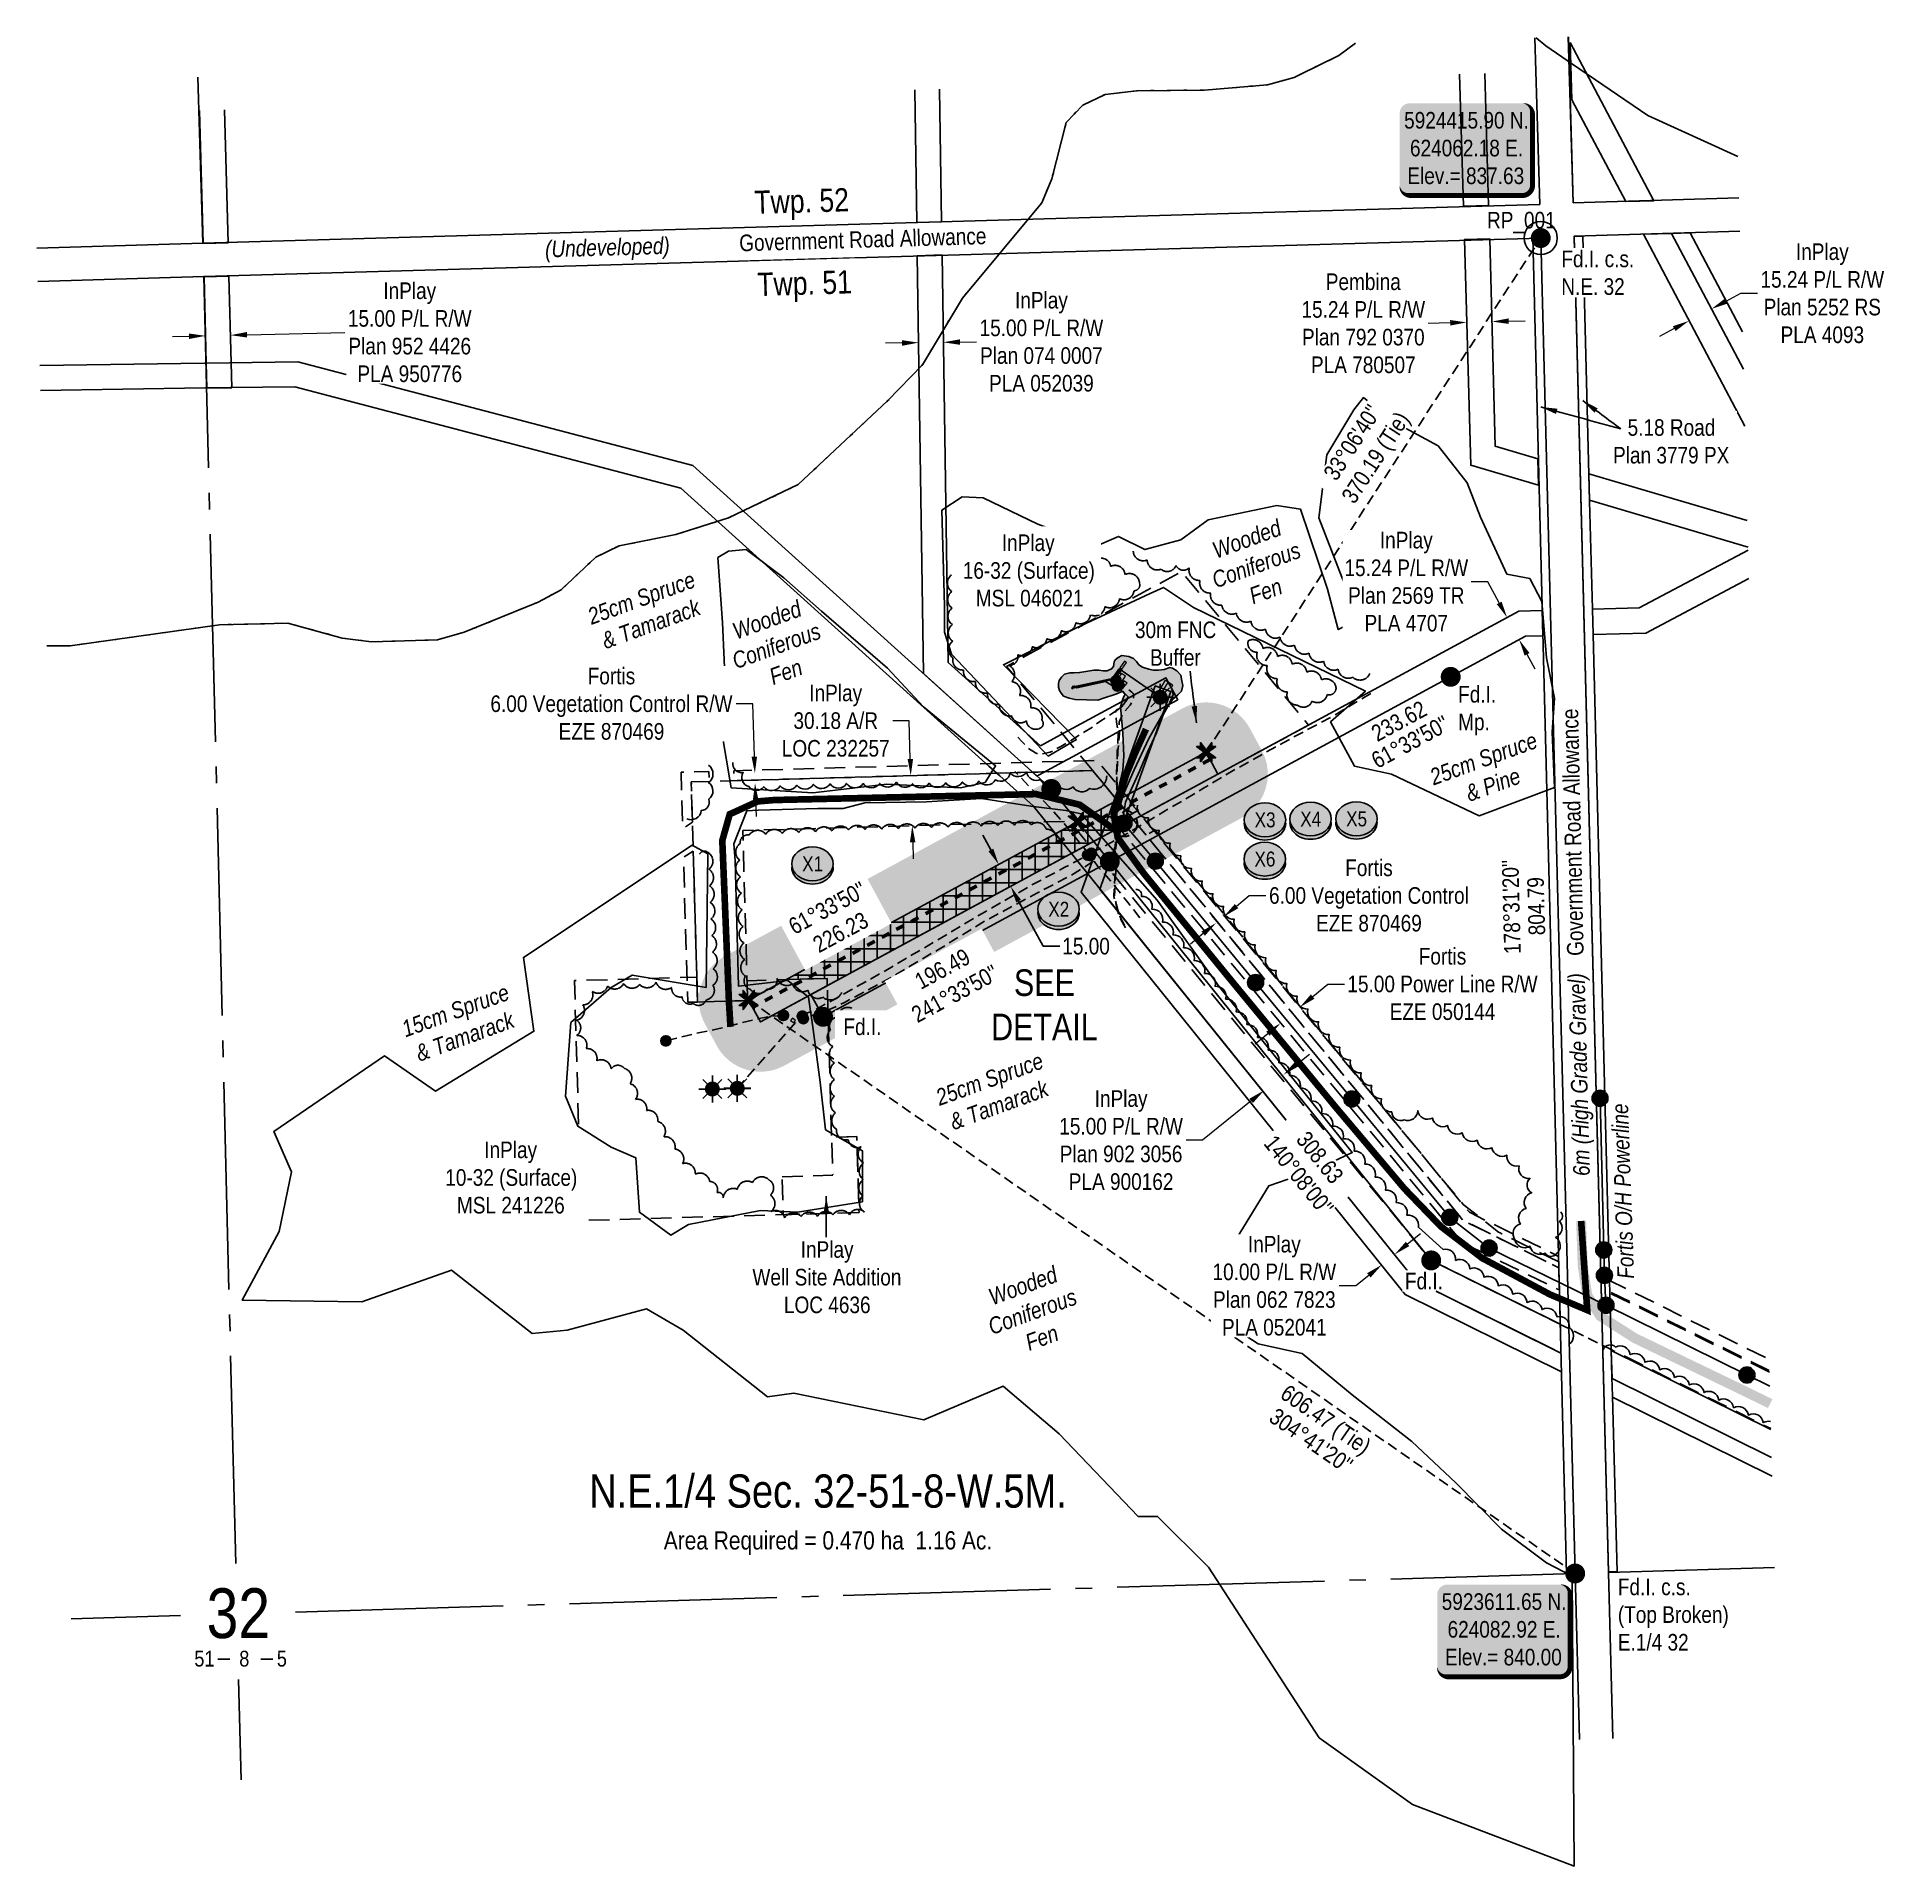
# Model space of a CAD drawing. Extents: x 618784 to 626680, y 5923025 to 5928252.
# Drawn here: x 623156 to 624269, y 5923435 to 5924537 of the extents above; entities that cross this region are included whole.
import ezdxf
from ezdxf.enums import TextEntityAlignment as Align

# ---------------------------------------------------------------- set-up
doc = ezdxf.new("R2010")
doc.units = 0
doc.header["$LTSCALE"] = 5
doc.header["$PDSIZE"] = 0.5
for name, pattern in [('0', [1, 1, 0]), ('DASHED4', [1.875, 1.25, -0.625]), ('foc-ACCESSROAD', [3.75, 2.5, -1.25]), ('foc-FLOWLINE', [3.75, 2.5, -1.25]), ('foc-PROPOSED-HP', [2, 1, -1]), ('foc-QUARTERLINE', [33, 25, -3, 2, -3]), ('foc-TIELINE', [1.875, 1.25, -0.625]), ('foc-TRAV', [1.875, 1.25, -0.625]), ('foc-WHEELTRACKS', [2, 0.4, -1.6]), ('POWERLINE5', [7.8, 2.4, -0.6, 0.6, -0.6, 0.6, -0.6, 2.4]), ('UG_PIPE', [1.875, 1.25, -0.625])]:
    doc.linetypes.add(name, pattern=pattern)
doc.layers.get('Defpoints').update_dxf_attribs({"color": 9})
for name, color, linetype in [('10', 1, 'Continuous'), ('35', 37, 'Continuous'), ('9', 3, 'Continuous'), ('AS-CABLE', 224, 'foc-CABLE'), ('AS-PIPE-AG', 44, 'Continuous'), ('AS-PIPE-UG', 44, 'UG_PIPE'), ('AS-POWER', 104, 'foc-POWER'), ('AS-POWER-EXISTING', 72, 'POWERLINE5'), ('AS-ROADS', 254, 'Continuous'), ('AS-SYMBOL', 7, 'Continuous'), ('C-AR', 13, 'foc-ACCESSROAD'), ('C-RW', 13, 'Continuous'), ('C-SYMBOL', 7, 'Continuous'), ('C-WS', 13, 'foc-ACCESSROAD'), ('C-WS-S', 13, 'Continuous'), ('D-TXT', 6, 'Continuous'), ('DETAIL-T', 7, 'Continuous'), ('F-EZE', 190, 'foc-FLOWLINE'), ('F-RW', 190, 'Continuous'), ('L-AREAREQUIRED', 7, 'Continuous'), ('L-BD', 7, 'Continuous'), ('L-MON', 1, 'Continuous'), ('L-ROAD-T', 7, 'Continuous'), ('L-SEC', 7, 'Continuous'), ('L-SECLBL', 7, 'Continuous'), ('L-SECQ', 8, 'foc-QUARTERLINE'), ('L-TIE', 7, 'foc-TIELINE'), ('L-TITLEDB', 4, 'Continuous'), ('L-TITLEDB-T', 4, 'Continuous'), ('P-BUFFER-H 30m', 51, 'Continuous'), ('P-CROSSINGS', 250, 'Continuous'), ('P-FNC BUFFER-T', 40, 'Continuous'), ('P-PROPOSED', 10, 'Continuous'), ('P-PROPOSED-H', 21, 'Continuous'), ('P-TEMP-BLUE-BORE-H', 131, 'Continuous'), ('P-TEMP-NO CUT-H', 104, 'Continuous'), ('P-TRAV', 4, 'foc-TRAV'), ('P-TXT', 4, 'Continuous'), ('T-BUSH', 110, '0'), ('T-BUSH-T', 110, 'Continuous'), ('T-WATER', 160, 'Continuous'), ('T-WATER-P3', 160, 'foc-WHEELTRACKS'), ('WETLAND', 143, 'Continuous'), ('WETLAND-T', 146, 'Continuous')]:
    doc.layers.add(name, color=color, linetype=linetype)
for name, color, linetype, lineweight in [('AS-GENERAL', 48, 'Continuous', 18), ('C-AR-T', 13, 'Continuous', 9), ('C-RW-T', 13, 'Continuous', 9), ('C-WS-T', 13, 'Continuous', 9), ('F-EZE-T', 190, 'Continuous', 9), ('F-RW-T', 190, 'Continuous', 9), ('PROPOSED HP', 240, 'foc-PROPOSED-HP', 60), ('T-TEXT', 48, 'Continuous', 18)]:
    doc.layers.add(name, color=color, linetype=linetype, lineweight=lineweight)
doc.layers.add('P-EXISTINGDISPO', color=175, linetype='Continuous', plot=False)
doc.layers.add('P-POWER BUFFER', color=7, linetype='DASHED4', true_color=0x007000)
doc.layers.add('P-POWER BUFFER-H', color=7, linetype='0', true_color=0x8aff8a, transparency=0.7)
doc.styles.add('100L', font='ARIALN.TTF', dxfattribs={"height": 11})
doc.styles.add('175L', font='ARIALN.TTF', dxfattribs={"height": 20})
doc.styles.add('80', font='ARIALN.TTF', dxfattribs={"height": 10})
doc.styles.add('80CG', font='ARIALN.TTF', dxfattribs={"height": 10})
doc.styles.add('80L', font='ARIALN.TTF', dxfattribs={"height": 10})
doc.styles.add('80LS', font='ARIALNI.TTF', dxfattribs={"height": 10})
doc.styles.add('Crossing', font='ARIALN.TTF', dxfattribs={"height": 10})
doc.styles.add('foc-LtypeFont', font='ARIALN.TTF', dxfattribs={"height": 7.35})
doc.styles.add('SIMPLEX', font='ARIALN.TTF')
doc.linetypes.add('foc-CABLE', pattern='A,2,-1,["C",foc-LtypeFont,S=0.2,R=0,X=-0.625,Y=-0.75],-1.24,8', length=12.24)
doc.linetypes.add('foc-POWER', pattern='A,6,-1,["P",foc-LtypeFont,S=0.2,R=0,X=-0.625,Y=-0.75],-1.24,4', length=12.24)
doc.linetypes.add('foc-TOPO-flowdirection', pattern='A,20,[">",foc-LtypeFont,S=0.3,R=0,X=0,Y=-0.945],-1e-05', length=20.00001)
doc.linetypes.add('foc-TOPO-flowdirection-NOLINE', pattern='A,0,[">",foc-LtypeFont,S=0.3,R=0,X=0,Y=-0.945],-20,[">",foc-LtypeFont,S=0.3,R=0,X=0,Y=-0.945],0', length=20)
doc.dimstyles.new('Compass 5 000', dxfattribs={"dimscale": 5, "dimtxt": 9, "dimasz": 2, "dimexe": 0.2, "dimexo": 0.0625, "dimgap": 0.5, "dimtad": 0, "dimtih": 1, "dimtoh": 1, "dimzin": 0, "dimdsep": 46, "dimtxsty": '80CG', "dimcen": 0.1, "dimse1": 1, "dimse2": 1, "dimclrd": 256, "dimclrt": 256, "dimaunit": 1, "dimadec": 4, "dimazin": 0, "dimtfac": 0.06, "dimtofl": 0, "dimtmove": 0, "dimatfit": 1, "dimfxl": 0.2, "dimtolj": 1, "dimtzin": 0, "dimlwd": -1, "dimarcsym": 0})

msp = doc.modelspace()

# ---------------------------------------------------------------- texts
at = {"layer": '35', "color": 3, "style": '80'}
msp.add_attdef('RP_001', (624029.813, 5924421.671), 'RP', height=10, dxfattribs=at)
at = {"layer": 'C-SYMBOL', "color": 3, "style": '175L'}
msp.add_text('N.E.1/4 Sec. 32-51-8-W.5M.', height=19.99318, dxfattribs=at).set_placement((623632.846, 5923645.302), align=Align.BOTTOM_CENTER)
at = {"layer": 'D-TXT', "color": 3, "insert": (623588.264, 5924444.349), "char_height": 13.9952, "attachment_point": 1, "rotation": 1.693077, "style": '80L'}
msp.add_mtext_dynamic_manual_height_columns('Twp. 52', width=56.32134, gutter_width=47.468, heights=[0], dxfattribs=at)
at = {"layer": 'L-AREAREQUIRED', "color": 5, "style": '100L'}
msp.add_text('Area Required = 0.470 ha  1.16 Ac.', height=10.99625, dxfattribs=at).set_placement((623632.846, 5923622.81), align=Align.BOTTOM_CENTER)
at = {"layer": 'L-BD', "linetype": 'Continuous', "style": '80L'}
for s, p in [('233.62', (623976.764, 5924125.019)), ("61°33'50''", (623983.547, 5924112.493))]:
    msp.add_text(s, height=9.9966, rotation=28.4358, dxfattribs=at).set_placement(p, align=Align.MIDDLE)
at = {"layer": 'L-BD', "style": '80L'}
for s, height, rotation, p in [("178°31'20''", 9.99659, 91.4771, (624044.44, 5924013.128)), ('804.79', 9.9966, 91.4771, (624059.43, 5924013.515)), ('606.47 (Tie)', 9.99659, 325.2532, (623932.025, 5923703.369)), ("304°41'20''", 9.99659, 325.2532, (623923.906, 5923691.664))]:
    msp.add_text(s, height=height, rotation=rotation, dxfattribs=at).set_placement(p, align=Align.MIDDLE)
at = {"layer": 'L-ROAD-T', "style": '80L'}
for rotation, p in [(1.693033, (623653.793, 5924415.063)), (91.304394, (624081.391, 5924058.033))]:
    msp.add_text('Government Road Allowance', height=9.99659, rotation=rotation, dxfattribs=at).set_placement(p, align=Align.MIDDLE_CENTER)
at = {"layer": 'P-FNC BUFFER-T', "insert": (623812.859, 5924184.967), "char_height": 9.99659, "attachment_point": 1, "style": '80L'}
msp.add_mtext_dynamic_manual_height_columns('\\pi4.89178;30m FNC \\P\\pi13.98827;Buffer', width=57.84357, gutter_width=49.983, heights=[0], dxfattribs=at)
at = {"layer": 'T-BUSH-T', "linetype": 'Continuous', "char_height": 9.99659, "width": 67.28715, "attachment_point": 2, "rotation": 20, "style": '80LS'}
for s, insert in [('25cm Spruce & Pine', (624026.015, 5924107.131)), ('15cm Spruce & Tamarack', (623406.685, 5923955.412))]:
    msp.add_mtext(s, dxfattribs=dict(at, insert=insert))
at = {"layer": 'T-TEXT', "style": '80LS'}
for s, rotation, p in [('(Undeveloped)', 1.693033, (623499.955, 5924410.325)), ('6m (High Grade Gravel)', 91.477234, (624085.202, 5923912.089))]:
    msp.add_text(s, height=9.99659, rotation=rotation, dxfattribs=at).set_placement(p, align=Align.MIDDLE_CENTER)
at = {"layer": 'WETLAND-T', "linetype": 'Continuous', "char_height": 9.9966, "width": 67.28715, "attachment_point": 2, "rotation": 20, "style": '80LS'}
for insert in [(623883.359, 5924239.377), (623594.307, 5924190.688), (623748.526, 5923789.727)]:
    msp.add_mtext('Wooded\\PConiferous\\PFen', dxfattribs=dict(at, insert=insert))

# ---------------------------------------------------------------- blocks, each defined once
blk = doc.blocks.new('fdia')
at = {"color": 255, "const_width": 1}
blk.add_lwpolyline([(-0.5, 0, 1), (0.5, 0, 1)], format="xyb", close=True, dxfattribs=at)
blk = doc.blocks.new('Fdiaa')
blk.add_blockref('fdia', (0, 0))
blk = doc.blocks.new('fdib')
at = {"color": 1, "const_width": 1.6}
blk.add_lwpolyline([(-0.4, 0, 1), (0.4, 0, 1)], format="xyb", close=True, dxfattribs=at)
at = {"color": 1}
blk.add_circle((0, 0), 0.8, dxfattribs=at)
blk = doc.blocks.new('Fdibb')
blk.add_blockref('fdib', (0, 0))
blk = doc.blocks.new('fdicc')
for name in ['Fdibb', 'Fdiaa']:
    blk.add_blockref(name, (0, 0))
blk = doc.blocks.new('FDI')
blk.add_blockref('fdicc', (0, 0))
blk = doc.blocks.new('L-SECLBL')
at = {"layer": '9', "color": 7}
for p, q in [((-5.1, -27.8), (-12.3, -27.8)), ((20.7, -27.8), (13.5, -27.8))]:
    blk.add_line(p, q, dxfattribs=at)
at = {"layer": '10', "color": 2, "style": 'SIMPLEX'}
blk.add_attdef('SEC', text='', height=30, dxfattribs=at).set_placement((0, 0), align=Align.MIDDLE)
at = {"layer": '10', "color": 5, "style": '80L'}
blk.add_attdef('TWP', text='', height=9.5, dxfattribs=at).set_placement((-14.4, -27.4), align=Align.MIDDLE_RIGHT)
blk.add_attdef('RGE', text='', height=9.5, dxfattribs=at).set_placement((3.6, -27.4), align=Align.MIDDLE_CENTER)
blk.add_attdef('MER', text='', height=9.5, dxfattribs=at).set_placement((23.2, -27.4), align=Align.MIDDLE_LEFT)
blk = doc.blocks.new('*D391')
at = {"layer": 'C-RW-T', "transparency": 16777216}
for p, q in [((623677.4, 5924352.7), (623667.4, 5924352.6)), ((623712.3, 5924353.2), (623722.3, 5924353.4))]:
    blk.add_line(p, q, dxfattribs=at)
for points in [[(623677.4, 5924354.4), (623677.4, 5924351), (623687.4, 5924352.9)], [(623712.3, 5924354.9), (623712.4, 5924351.6), (623702.3, 5924353.1)]]:
    blk.add_solid(points, dxfattribs=at)
at = {"layer": 'Defpoints', "color": 0, "transparency": 16777216}
for p in [(623687.1, 5924374.8), (623702, 5924375), (623702.3, 5924353.1)]:
    blk.add_point(p, dxfattribs=at)
at = {"layer": 'C-RW-T', "transparency": 16777216, "insert": (623761.4, 5924353.4), "char_height": 10, "attachment_point": 5, "style": '80CG', "bg_fill": 3, "box_fill_scale": 1.1, "bg_fill_color": 256, "bg_fill_true_color": 13158600, "bg_fill_transparency": 0}
blk.add_mtext('\\A1;InPlay\\P15.00 P/L R/W\\PPlan 074 0007\\PPLA 052039', dxfattribs=at)
blk = doc.blocks.new('*D392')
at = {"layer": 'C-RW-T', "transparency": 16777216}
for p, q in [((623982, 5923810.1), (623989.8, 5923816.3)), ((623950.8, 5923784.9), (623940.8, 5923784.9)), ((623958.6, 5923791.2), (623950.8, 5923784.9))]:
    blk.add_line(p, q, dxfattribs=at)
for points in [[(623980.9, 5923811.4), (623983, 5923808.8), (623974.2, 5923803.8)], [(623957.6, 5923792.5), (623959.7, 5923789.9), (623966.4, 5923797.5)]]:
    blk.add_solid(points, dxfattribs=at)
at = {"layer": 'Defpoints', "color": 0, "transparency": 16777216}
for p in [(623877.4, 5923907.8), (623885.2, 5923914.1), (623966.4, 5923797.5)]:
    blk.add_point(p, dxfattribs=at)
at = {"layer": 'C-RW-T', "transparency": 16777216, "insert": (623901.7, 5923784.9), "char_height": 10, "attachment_point": 5, "style": '80CG', "bg_fill": 3, "box_fill_scale": 1.1, "bg_fill_color": 256, "bg_fill_true_color": 13158600, "bg_fill_transparency": 0}
blk.add_mtext('\\A1;InPlay\\P10.00 P/L R/W\\PPlan 062 7823\\PPLA 052041', dxfattribs=at)
blk = doc.blocks.new('*D393')
at = {"layer": 'C-RW-T', "transparency": 16777216}
for p, q in [((623247.9, 5924356.7), (623237.9, 5924356.5)), ((623282.9, 5924357.6), (623341.8, 5924359.1))]:
    blk.add_line(p, q, dxfattribs=at)
for points in [[(623247.9, 5924358.4), (623248, 5924355.1), (623257.9, 5924357)], [(623282.8, 5924359.3), (623282.9, 5924356), (623272.9, 5924357.4)]]:
    blk.add_solid(points, dxfattribs=at)
at = {"layer": 'Defpoints', "color": 0, "transparency": 16777216}
for p in [(623257.7, 5924364.8), (623272.7, 5924365.2), (623272.9, 5924357.4)]:
    blk.add_point(p, dxfattribs=at)
at = {"layer": 'C-RW-T', "transparency": 16777216, "insert": (623380.9, 5924359.1), "char_height": 10, "attachment_point": 5, "style": '80CG', "bg_fill": 3, "box_fill_scale": 1.1, "bg_fill_color": 256, "bg_fill_true_color": 13158600, "bg_fill_transparency": 0}
blk.add_mtext('\\A1;InPlay\\P15.00 P/L R/W\\PPlan 952 4426\\PPLA 950776', dxfattribs=at)
blk = doc.blocks.new('*D394')
at = {"layer": 'C-RW-T', "transparency": 16777216}
for p, q in [((624173.9, 5924377.9), (624182.7, 5924382.6)), ((624182.7, 5924382.6), (624192.7, 5924382.6)), ((624142.6, 5924361.4), (624133.7, 5924356.7))]:
    blk.add_line(p, q, dxfattribs=at)
for points in [[(624173.1, 5924379.4), (624174.6, 5924376.4), (624165, 5924373.2)], [(624141.8, 5924362.8), (624143.4, 5924359.9), (624151.4, 5924366)]]:
    blk.add_solid(points, dxfattribs=at)
at = {"layer": 'Defpoints', "color": 0, "transparency": 16777216}
for p in [(624142.3, 5924383.4), (624155.8, 5924390.6), (624165, 5924373.2)]:
    blk.add_point(p, dxfattribs=at)
at = {"layer": 'C-RW-T', "transparency": 16777216, "insert": (624231.8, 5924382.6), "char_height": 10, "attachment_point": 5, "style": '80CG'}
blk.add_mtext('\\A1;InPlay\\P15.24 P/L R/W\\PPlan 5252 RS\\PPLA 4093', dxfattribs=at)
blk = doc.blocks.new('*D395')
at = {"layer": 'Defpoints', "color": 0, "transparency": 16777216}
for p in [(623917.1, 5923952.7), (623948.2, 5923915.1), (623936.6, 5923905.6)]:
    blk.add_point(p, dxfattribs=at)
at = {"layer": 'F-EZE-T', "transparency": 16777216}
for p, q in [((623924.8, 5923959.1), (623933.9, 5923966.6)), ((623933.9, 5923966.6), (623943.9, 5923966.6)), ((623897.8, 5923936.7), (623890.1, 5923930.4))]:
    blk.add_line(p, q, dxfattribs=at)
for points in [[(623923.7, 5923960.4), (623925.9, 5923957.8), (623917.1, 5923952.7)], [(623896.8, 5923938), (623898.9, 5923935.5), (623905.5, 5923943.1)]]:
    blk.add_solid(points, dxfattribs=at)
at = {"layer": 'F-EZE-T', "transparency": 16777216, "insert": (624003, 5923966.6), "char_height": 10, "attachment_point": 5, "style": '80CG'}
blk.add_mtext('\\A1;Fortis\\P15.00 Power Line R/W\\PEZE 050144', dxfattribs=at)
blk = doc.blocks.new('*D396')
at = {"layer": 'Defpoints', "color": 0, "transparency": 16777216}
for p in [(623588.8, 5924093.6), (623597.7, 5924093.9), (623597.8, 5924087.9)]:
    blk.add_point(p, dxfattribs=at)
at = {"layer": 'F-EZE-T', "transparency": 16777216}
for p, q in [((623587.5, 5924135.4), (623577.5, 5924135.4)), ((623588.5, 5924103.6), (623587.5, 5924135.4)), ((623589.2, 5924077.6), (623589.5, 5924067.6))]:
    blk.add_line(p, q, dxfattribs=at)
for points in [[(623590.1, 5924103.6), (623586.8, 5924103.5), (623588.8, 5924093.6)], [(623590.9, 5924077.7), (623587.6, 5924077.6), (623588.9, 5924087.6)]]:
    blk.add_solid(points, dxfattribs=at)
at = {"layer": 'F-EZE-T', "transparency": 16777216, "insert": (623502.4, 5924135.4), "char_height": 10, "attachment_point": 5, "style": '80CG', "bg_fill": 3, "box_fill_scale": 1.1, "bg_fill_color": 256, "bg_fill_true_color": 13158600, "bg_fill_transparency": 0}
blk.add_mtext('\\A1;Fortis\\P6.00 Vegetation Control R/W\\PEZE 870469', dxfattribs=at)
blk = doc.blocks.new('*D397')
at = {"layer": 'Defpoints', "color": 0, "transparency": 16777216}
for p in [(624017.6, 5924365.1), (624033, 5924359.7), (624017.8, 5924359.2)]:
    blk.add_point(p, dxfattribs=at)
at = {"layer": 'F-RW-T', "transparency": 16777216}
for p, q in [((624007.6, 5924364.9), (623994.4, 5924364.5)), ((624042.8, 5924365.8), (624052.8, 5924366.1))]:
    blk.add_line(p, q, dxfattribs=at)
for points in [[(624007.6, 5924366.5), (624007.7, 5924363.2), (624017.6, 5924365.1)], [(624042.8, 5924367.5), (624042.8, 5924364.2), (624032.8, 5924365.6)]]:
    blk.add_solid(points, dxfattribs=at)
at = {"layer": 'F-RW-T', "transparency": 16777216, "insert": (623955.3, 5924364.5), "char_height": 10, "attachment_point": 5, "style": '80CG'}
blk.add_mtext('\\A1;Pembina \\P15.24 P/L R/W^JPlan 792 0370\\PPLA 780507', dxfattribs=at)
blk = doc.blocks.new('*D398')
at = {"layer": 'C-RW-T', "transparency": 16777216}
for p, q in [((623915, 5923918.2), (623922.8, 5923924.5)), ((623887.8, 5923896.3), (623858.5, 5923872.6)), ((623858.5, 5923872.6), (623848.5, 5923872.6))]:
    blk.add_line(p, q, dxfattribs=at)
for points in [[(623913.9, 5923919.5), (623916, 5923916.9), (623907.2, 5923912)], [(623886.7, 5923897.6), (623888.8, 5923895), (623895.6, 5923902.6)]]:
    blk.add_solid(points, dxfattribs=at)
at = {"layer": 'Defpoints', "color": 0, "transparency": 16777216}
for p in [(623895.6, 5923902.6), (623982.6, 5923818.4), (623971, 5923809.1)]:
    blk.add_point(p, dxfattribs=at)
at = {"layer": 'C-RW-T', "transparency": 16777216, "insert": (623809.4, 5923872.6), "char_height": 10, "attachment_point": 5, "style": '80CG', "bg_fill": 3, "box_fill_scale": 1.1, "bg_fill_color": 256, "bg_fill_true_color": 13158600, "bg_fill_transparency": 0}
blk.add_mtext('\\A1;InPlay\\P15.00 P/L R/W^JPlan 902 3056\\PPLA 900162', dxfattribs=at)
blk = doc.blocks.new('GAS')
h = blk.add_hatch(color=255)
h.dxf.hatch_style = 1
edge = h.paths.add_edge_path()
edge.add_arc((0, 0), 0.9, 0, 360)
for p, q in [((-0.81, 0), (-1.62, 0)), ((-0.57, 0.57), (-1.14, 1.14)), ((0, 0.81), (0, 1.62)), ((0.57, 0.57), (1.14, 1.14)), ((1.62, 0), (0.81, 0)), ((-0.57, -0.57), (-1.14, -1.14)), ((0, -0.81), (0, -1.62)), ((1.14, -1.14), (0.57, -0.57))]:
    blk.add_line(p, q)
blk.add_circle((0, 0), 0.8)
blk = doc.blocks.new('POWERPOLE')
h = blk.add_hatch(color=255)
edge = h.paths.add_edge_path()
edge.add_arc((0, 0), 0.96, 0, 360)
at = {"linetype": 'Continuous'}
for p, q in [((0.68, -0.68), (-0.68, 0.68)), ((-0.68, -0.68), (0.68, 0.68))]:
    blk.add_line(p, q, dxfattribs=at)
blk.add_circle((0, 0), 0.96, dxfattribs=at)
blk = doc.blocks.new('RISER')
h = blk.add_hatch(color=255)
h.dxf.hatch_style = 1
edge = h.paths.add_edge_path()
edge.add_arc((0, 0), 0.7, 0, 360)
blk.add_hatch(color=48).paths.add_polyline_path([(0.58, -0.15), (-0.58, -0.15, 0.774597)])
at = {"color": 48}
blk.add_line((-0.58, -0.15), (0.58, -0.15), dxfattribs=at)
blk.add_circle((0, 0), 0.6, dxfattribs=at)
blk = doc.blocks.new('*D518')
at = {"layer": 'C-AR-T', "transparency": 16777216}
for p, q in [((623681.8, 5924125.2), (623671.8, 5924125.2)), ((623682.4, 5924102.1), (623681.8, 5924125.2)), ((623683.9, 5924052), (623684.1, 5924042))]:
    blk.add_line(p, q, dxfattribs=at)
at = {"layer": 'C-AR-T', "linetype": 'Continuous', "transparency": 16777216}
for points in [[(623684.1, 5924102.2), (623680.8, 5924102.1), (623682.7, 5924092.1)], [(623685.5, 5924052), (623682.2, 5924051.9), (623683.6, 5924062)]]:
    blk.add_solid(points, dxfattribs=at)
at = {"layer": 'Defpoints', "color": 0, "linetype": 'Continuous', "transparency": 16777216}
for p in [(623642.3, 5924091), (623643.2, 5924060.8), (623683.6, 5924062)]:
    blk.add_point(p, dxfattribs=at)
at = {"layer": 'C-AR-T', "linetype": 'Continuous', "transparency": 16777216, "insert": (623637.5, 5924125.2), "char_height": 10, "attachment_point": 5, "style": '80CG'}
blk.add_mtext('\\A1;InPlay\\P30.18 A/R\\PLOC 232257', dxfattribs=at)
blk = doc.blocks.new('*D519')
at = {"layer": 'C-RW-T', "transparency": 16777216}
for p, q in [((624030.3, 5924208.9), (624020.3, 5924208.9)), ((624037.1, 5924196.2), (624030.3, 5924208.9)), ((624053.9, 5924165.2), (624058.7, 5924156.4))]:
    blk.add_line(p, q, dxfattribs=at)
at = {"layer": 'C-RW-T', "linetype": 'Continuous', "transparency": 16777216}
for points in [[(624038.6, 5924196.9), (624035.7, 5924195.4), (624041.9, 5924187.4)], [(624055.4, 5924166), (624052.5, 5924164.4), (624049.2, 5924174)]]:
    blk.add_solid(points, dxfattribs=at)
at = {"layer": 'Defpoints', "color": 0, "linetype": 'Continuous', "transparency": 16777216}
for p in [(624041.9, 5924187.4), (624026.1, 5924161.5)]:
    blk.add_point(p, dxfattribs=at)
at = {"layer": 'C-RW-T', "linetype": 'Continuous', "transparency": 16777216, "insert": (623981.2, 5924208.9), "char_height": 10, "attachment_point": 5, "style": '80CG', "bg_fill": 3, "box_fill_scale": 1.1, "bg_fill_color": 256, "bg_fill_true_color": 13158600, "bg_fill_transparency": 0}
blk.add_mtext('\\A1;InPlay\\P15.24 P/L R/W\\PPlan 2569 TR\\PPLA 4707', dxfattribs=at)
at = {"layer": 'Defpoints', "color": 0, "linetype": 'Continuous', "transparency": 16777216}
blk.add_point((624018.8, 5924174.9), dxfattribs=at)
blk = doc.blocks.new('TEMP')
h = blk.add_hatch(color=255)
h.dxf.hatch_style = 1
h.paths.add_polyline_path([(0, 0.25), (-0.67, 1.15), (-0.67, 0.67), (-1.15, 0.67), (-0.25, 0), (-1.15, -0.67), (-0.67, -0.67), (-0.67, -1.15), (0, -0.25), (0.67, -1.15), (0.67, -0.67), (1.15, -0.67), (0.25, 0), (1.15, 0.67), (0.67, 0.67), (0.67, 1.15)])
h.paths.add_polyline_path([(0.57, 0.85), (0.57, 0.57), (0.85, 0.57), (0.08, 0), (0.85, -0.57), (0.57, -0.57), (0.57, -0.85), (0, -0.08), (-0.57, -0.85), (-0.57, -0.57), (-0.85, -0.57), (-0.08, 0), (-0.85, 0.57), (-0.57, 0.57), (-0.57, 0.85), (0, 0.08)], flags=16)
h = blk.add_hatch(color=1)
h.dxf.hatch_style = 1
h.paths.add_polyline_path([(0, 0.08), (-0.57, 0.85), (-0.57, 0.57), (-0.85, 0.57), (-0.08, 0), (-0.85, -0.57), (-0.57, -0.57), (-0.57, -0.85), (0, -0.08), (0.57, -0.85), (0.57, -0.57), (0.85, -0.57), (0.08, 0), (0.85, 0.57), (0.57, 0.57), (0.57, 0.85)])
at = {"color": 1}
for p, q in [((-0.08, 0), (0.08, 0)), ((0, 0.08), (0, -0.08))]:
    blk.add_line(p, q, dxfattribs=at)
at = {"color": 255, "flags": 128}
blk.add_lwpolyline([(-0.25, 0), (-1.15, 0.67), (-0.67, 0.67), (-0.67, 1.15), (0, 0.25), (0.67, 1.15), (0.67, 0.67), (1.15, 0.67), (0.25, 0), (1.15, -0.67), (0.67, -0.67), (0.67, -1.15), (0, -0.25), (-0.67, -1.15), (-0.67, -0.67), (-1.15, -0.67)], close=True, dxfattribs=at)
at = {"color": 1, "flags": 128}
blk.add_lwpolyline([(-0.08, 0), (-0.85, 0.57), (-0.57, 0.57), (-0.57, 0.85), (0, 0.08), (0.57, 0.85), (0.57, 0.57), (0.85, 0.57), (0.08, 0), (0.85, -0.57), (0.57, -0.57), (0.57, -0.85), (0, -0.08), (-0.57, -0.85), (-0.57, -0.57), (-0.85, -0.57)], close=True, dxfattribs=at)
blk = doc.blocks.new('*D538')
at = {"layer": 'Defpoints', "color": 0, "transparency": 16777216}
for p in [(623864.2, 5924006.2), (623868.9, 5924010), (623871.2, 5924007.2)]:
    blk.add_point(p, dxfattribs=at)
at = {"layer": 'F-EZE-T', "transparency": 16777216}
for p, q in [((623878.9, 5924013.6), (623886.6, 5924019.9)), ((623886.6, 5924019.9), (623896.6, 5924019.9)), ((623858.9, 5923997), (623851.2, 5923990.6))]:
    blk.add_line(p, q, dxfattribs=at)
for points in [[(623877.9, 5924014.8), (623880, 5924012.3), (623871.2, 5924007.2)], [(623857.8, 5923998.3), (623859.9, 5923995.7), (623866.6, 5924003.4)]]:
    blk.add_solid(points, dxfattribs=at)
at = {"layer": 'F-EZE-T', "transparency": 16777216, "insert": (623958.7, 5924019.9), "char_height": 10, "attachment_point": 5, "style": '80CG'}
blk.add_mtext('\\A1;Fortis\\P6.00 Vegetation Control\\PEZE 870469', dxfattribs=at)
blk = doc.blocks.new('*D560')
at = {"layer": 'Defpoints', "color": 0, "transparency": 16777216}
for p in [(623741.6, 5924041.8), (623748.8, 5924028.6), (623742.9, 5924025.4)]:
    blk.add_point(p, dxfattribs=at)
at = {"layer": 'P-TXT', "transparency": 16777216}
for p, q in [((623731, 5924047.4), (623726.2, 5924056.2)), ((623747.6, 5924016.6), (623762.4, 5923989.4)), ((623762.4, 5923989.4), (623772.4, 5923989.4))]:
    blk.add_line(p, q, dxfattribs=at)
for points in [[(623732.4, 5924048.2), (623729.5, 5924046.6), (623735.7, 5924038.6)], [(623749.1, 5924017.4), (623746.2, 5924015.8), (623742.9, 5924025.4)]]:
    blk.add_solid(points, dxfattribs=at)
at = {"layer": 'P-TXT', "transparency": 16777216, "insert": (623788.3, 5923989.4), "char_height": 10, "attachment_point": 5, "style": '80CG'}
blk.add_mtext('\\A1;15.00', dxfattribs=at)
blk = doc.blocks.new('*U563')
h = blk.add_hatch(color=254)
edge = h.paths.add_edge_path()
edge.add_line((-34, -28.5), (34, -28.5))
edge.add_arc((34, -22.5), 6, 270, 360)
edge.add_line((40, -22.5), (40, 21))
edge.add_arc((34, 21), 6, 0, 90)
edge.add_line((34, 27), (-34, 27))
edge.add_arc((-34, 21), 6, 90, 180)
edge.add_line((-40, 21), (-40, -22.5))
edge.add_arc((-34, -22.5), 6, 180, 270)
at = {"color": 1, "flags": 128}
blk.add_lwpolyline([(-34, -28.5, 3, 3, 0), (34, -28.5, 3, 3, 0.414214), (40, -22.5, 3, 3, 0), (40, 21, 3, 0, 0.414214), (34, 27, 0, 0, 0), (-34, 27, 0, 0, 0.414214), (-40, 21, 0, 0, 0), (-40, -22.5, 0, 3, 0.414214)], format="xyseb", close=True, dxfattribs=at)
blk.add_lwpolyline([(-32.9, -18.9, 0, 10, 0), (0, 0, 5, 5, 0)], format="xyseb", dxfattribs=at)
at = {"color": 1, "style": '80'}
blk.add_attdef('ENTER_TEXT_001', (-36, -5), '', height=10, dxfattribs=at)
blk = doc.blocks.new('xing2')
h = blk.add_hatch(color=50)
h.dxf.hatch_style = 1
edge = h.paths.add_edge_path()
edge.add_ellipse((0, 0), major_axis=(-12.5, 0), ratio=0.816297, start_angle=0, end_angle=360)
h = blk.add_hatch(color=250)
h.dxf.hatch_style = 1
edge = h.paths.add_edge_path()
edge.add_ellipse((0, -2), major_axis=(-12.5, 0), ratio=0.816297, start_angle=0, end_angle=180)
edge.add_line((12.5, -2), (12.5, 0))
edge.add_ellipse((0, 0), major_axis=(-12.5, 0), ratio=0.816297, start_angle=0, end_angle=180, ccw=False)
edge.add_line((-12.5, 0), (-12.5, -2))
at = {"color": 250}
blk.add_ellipse((0, 0), major_axis=(-12.5, 0), ratio=0.816297, dxfattribs=at)
blk.add_ellipse((0, -2), major_axis=(-12.5, 0), ratio=0.816297, start_param=0, end_param=3.141593, dxfattribs=at)
at = {"color": 250, "style": 'Crossing'}
blk.add_attdef('CROSSING', text='', height=9, dxfattribs=at).set_placement((0.1, 0), align=Align.MIDDLE_CENTER)
at = {"color": 250, "style": 'Crossing', "flags": 1}
for tag, p in [('OWNER', (0.1, -12.5)), ('DESCRIPTION', (0.1, -25.8)), ('LOCATION', (0.1, -39.3)), ('DWG_REF', (0.1, -52.8))]:
    blk.add_attdef(tag, text='', height=9, dxfattribs=at).set_placement(p, align=Align.MIDDLE_CENTER)

# ---------------------------------------------------------------- dimensions: what is measured, and where the dimension line sits
at = {"layer": 'C-AR-T', "color": 5, "linetype": 'Continuous'}
dim = msp.add_linear_dim(base=(623683.574, 5924061.965), p1=(623642.331, 5924090.971), p2=(623643.191, 5924060.814), angle=271.632885, text='InPlay\\P30.18 A/R\\PLOC 232257', dimstyle='Compass 5 000', dxfattribs=at)
dim.commit()
dim.dimension.update_dxf_attribs({"geometry": '*D518', "text_midpoint": (623637.471, 5924125.168), "dimtype": 161})
at = {"layer": 'C-RW-T'}
dim = msp.add_linear_dim(base=(624165.012, 5924373.224), p1=(624142.259, 5924383.37), p2=(624155.845, 5924390.556), angle=27.873987, text='InPlay\\P15.24 P/L R/W\\PPlan 5252 RS\\PPLA 4093', dimstyle='Compass 5 000', dxfattribs=at)
dim.commit()
dim.dimension.update_dxf_attribs({"geometry": '*D394', "text_midpoint": (624231.778, 5924382.574), "dimtype": 161})
at = {"layer": 'F-EZE-T'}
dim = msp.add_aligned_dim(p1=(623864.24, 5924006.195), p2=(623868.867, 5924010.021), distance=-3.674, text='Fortis\\P6.00 Vegetation Control\\PEZE 870469', dimstyle='Compass 5 000', dxfattribs=at)
dim.commit()
dim.dimension.update_dxf_attribs({"geometry": '*D538', "text_midpoint": (623958.688, 5924019.935)})

# ---------------------------------------------------------------- hatches: boundary and pattern name
at = {"layer": 'AS-ROADS'}
h = msp.add_hatch(color=256, dxfattribs=at)
h.dxf.hatch_style = 1
h.paths.add_polyline_path([(623805.331, 5924074.8), (623807.753, 5924084.481), (623810.454, 5924095.465), (623811.108, 5924103.981), (623810.456, 5924117.664), (623808.967, 5924133.603), (623810.364, 5924138.164), (623811.296, 5924140.212), (623811.935, 5924140.926), (623810.357, 5924143.006), (623806.194, 5924141.254), (623798.707, 5924138.736), (623795.465, 5924137.528), (623781.68, 5924137.901), (623778.048, 5924138.832), (623774.788, 5924139.949), (623773.391, 5924141.81), (623772.366, 5924143.393), (623771.714, 5924145.348), (623771.621, 5924147.582), (623772.18, 5924149.443), (623773.484, 5924151.491), (623775.254, 5924153.167), (623778.513, 5924154.004), (623780.842, 5924154.098), (623784.381, 5924154.191), (623788.2, 5924154.842), (623793.043, 5924155.587), (623796.024, 5924155.587), (623798.539, 5924155.308), (623800.96, 5924155.215), (623803.662, 5924156.425), (623804.872, 5924157.821), (623805.245, 5924160.614), (623805.897, 5924161.824), (623807.667, 5924163.313), (623809.902, 5924164.523), (623814, 5924163.872), (623816.888, 5924162.661), (623818.657, 5924160.8), (623820.148, 5924158.938), (623822.383, 5924157.542), (623826.015, 5924156.239), (623828.81, 5924155.68), (623831.976, 5924155.587), (623835.423, 5924156.145), (623838.683, 5924157.169), (623840.266, 5924156.89), (623843.06, 5924155.215), (623845.296, 5924152.608), (623846.041, 5924149.257), (623846.506, 5924146.371), (623845.761, 5924143.02), (623843.526, 5924140.879), (623840.266, 5924137.901), (623834.491, 5924129.392), (623826.201, 5924114.405), (623817.253, 5924095.651), (623810.919, 5924081.037), (623808.684, 5924073.59)])
at = {"layer": 'P-BUFFER-H 30m'}
h = msp.add_hatch(color=256, dxfattribs=at)
h.dxf.hatch_style = 1
edge = h.paths.add_edge_path()
edge.add_line((623601.175, 5923999.86), (623846.353, 5924132.625))
edge.add_arc((623860.633, 5924106.253), 29.99, 28.405452, 118.435757, ccw=False)
edge.add_line((623887.012, 5924120.52), (623894.145, 5924107.33))
edge.add_arc((623867.766, 5924093.064), 29.99, -61.564243, 28.405452, ccw=False)
edge.add_line((623882.046, 5924066.692), (623606.444, 5923917.452))
edge.add_arc((623592.164, 5923943.824), 29.99, 208.435757, 298.435757, ccw=False)
edge.add_line((623565.793, 5923929.544), (623558.652, 5923942.729))
edge.add_arc((623585.024, 5923957.01), 29.99, 118.435757, 208.435757, ccw=False)
edge.add_line((623570.744, 5923983.381), (623601.175, 5923999.86))
at = {"layer": 'P-POWER BUFFER-H'}
h = msp.add_hatch(color=256, dxfattribs=at)
h.dxf.hatch_style = 1
edge = h.paths.add_edge_path()
edge.add_arc((623811.07, 5924063.398), 7.997, 0, 360)
at = {"layer": 'P-PROPOSED-H'}
h = msp.add_hatch(color=256, dxfattribs=at)
h.dxf.hatch_style = 1
h.paths.add_polyline_path([(623615.455, 5923973.489), (623860.633, 5924106.253), (623867.766, 5924093.064), (623592.164, 5923943.824), (623585.024, 5923957.01)])
at = {"layer": 'P-TEMP-BLUE-BORE-H'}
h = msp.add_hatch(color=256, dxfattribs=at)
h.dxf.hatch_style = 1
h.paths.add_polyline_path([(623632.388, 5923965.609), (623632.261, 5923970.037), (623607.785, 5923969.335), (623615.455, 5923973.489), (623807.095, 5924077.262), (623816.828, 5924065.499)])
at = {"layer": 'P-TEMP-NO CUT-H', "ltscale": 2}
h = msp.add_hatch(dxfattribs=at)
h.set_pattern_fill('ANSI37', color=256, scale=2.498469, angle=45)
h.set_pattern_definition([(90, (212.678, 2019.71), (-7.932638143, 1e-15), []), (180, (212.678, 2019.71), (-1e-15, -7.932638143), [])])
h.paths.add_polyline_path([(623632.388, 5923965.609), (623632.261, 5923970.037), (623607.785, 5923969.335), (623615.455, 5923973.489), (623807.095, 5924077.262), (623816.828, 5924065.499)])

# ---------------------------------------------------------------- linework, layer by layer
at = {"layer": '35', "color": 3}
msp.add_circle((624062.173, 5924415.918), 10, dxfattribs=at)
at = {"layer": 'AS-CABLE', "flags": 128}
for points in [[(623840.364, 5924146.723), (623837.672, 5924148.409)], [(623811.323, 5924063.722), (623811.095, 5924069.59), (623812.041, 5924076.142), (623815.634, 5924084.285), (623820.693, 5924095.253), (623825.291, 5924106.213), (623830.73, 5924117.944), (623834.948, 5924129.2), (623838.348, 5924135.132), (623840.837, 5924141.096), (623839.814, 5924145.105)]]:
    msp.add_lwpolyline(points, dxfattribs=at)
at = {"layer": 'AS-CABLE', "const_width": 0.5, "flags": 128}
msp.add_lwpolyline([(623839.814, 5924145.105), (623840.64, 5924146.7)], dxfattribs=at)
at = {"layer": 'AS-GENERAL'}
for points in [[(623809.831, 5924156.304), (623812.709, 5924160.331), (623811.545, 5924161.163), (623808.667, 5924157.136)], [(623809.635, 5924153.7), (623807.524, 5924150.747), (623809.968, 5924149.001), (623812.078, 5924151.954)], [(623811.121, 5924149.189), (623810.269, 5924147.998), (623812.133, 5924146.667), (623812.984, 5924147.858)], [(623836.213, 5924149.54), (623837.774, 5924148.582), (623832.995, 5924140.793), (623831.435, 5924141.751)], [(623780.1, 5924144.37), (623781.031, 5924145.672), (623780.414, 5924146.113), (623779.483, 5924144.811)], [(623811.578, 5924146.597), (623810.95, 5924145.718), (623809.72, 5924146.597), (623810.348, 5924147.476)], [(623613.296, 5923944.74), (623611.496, 5923946.07), (623610.243, 5923944.745), (623612.044, 5923943.416)]]:
    msp.add_lwpolyline(points, close=True, dxfattribs=at)
at = {"layer": 'AS-PIPE-AG', "flags": 128}
for points in [[(623809.831, 5924156.304), (623806.132, 5924151.023), (623780.766, 5924145.52)], [(623805.058, 5924150.318), (623780.992, 5924144.994), (623780.781, 5924145.285)], [(623780.86, 5924145.263), (623806.07, 5924150.759)], [(623780.957, 5924146.122), (623782.709, 5924145.009), (623800.091, 5924148.861), (623806.144, 5924145.105)], [(623806.949, 5924146.264), (623802.953, 5924149.085), (623807.975, 5924156.21), (623808.452, 5924156.292)], [(623803.296, 5924148.843), (623803.888, 5924149.735)], [(623807.932, 5924146.827), (623803.8, 5924149.799), (623808.452, 5924156.292)], [(623803.855, 5924148.448), (623808.07, 5924154.362)], [(623805.531, 5924152.215), (623805.97, 5924151.901), (623807.865, 5924154.494)], [(623809.063, 5924156.775), (623807.432, 5924154.522), (623805.905, 5924152.353), (623805.728, 5924152.49)], [(623805.764, 5924150.344), (623806.07, 5924150.759)], [(623808.299, 5924151.824), (623806.16, 5924153.636)], [(623806.732, 5924151.879), (623807.76, 5924151.077)], [(623807.669, 5924150.948), (623807.559, 5924151.034), (623807.742, 5924151.372), (623806.826, 5924152.013)], [(623807.015, 5924154.849), (623807.432, 5924154.522)], [(623807.865, 5924154.494), (623809.394, 5924153.363)], [(623809.505, 5924153.518), (623808.029, 5924154.592)], [(623808.279, 5924155.692), (623809.021, 5924155.147)], [(623832.943, 5924139.331), (623809.479, 5924155.614)], [(623789.274, 5924044.353), (623791.516, 5924045.408)], [(623790.395, 5924044.836), (623790.902, 5924043.969)]]:
    msp.add_lwpolyline(points, dxfattribs=at)
at = {"layer": 'AS-PIPE-UG', "flags": 128}
for points in [[(623806.441, 5924149.267), (623809.468, 5924147.442), (623811.831, 5924145.642), (623815.839, 5924142.381), (623816.644, 5924141.548), (623816.996, 5924140.906), (623816.846, 5924138.455), (623815.866, 5924136.17), (623814.866, 5924134.572), (623810.546, 5924129.57), (623808.287, 5924124.313), (623808.456, 5924117.585), (623807.473, 5924106.845), (623806.857, 5924091.393), (623807.223, 5924079.606), (623806.925, 5924067.405), (623807.048, 5924059.968), (623806.186, 5924047.909), (623806.166, 5924033.83), (623805.413, 5924019.334), (623808.566, 5924007.328), (623812.35, 5924000.648)], [(623807.153, 5924146.109), (623809.264, 5924143.536), (623811.192, 5924141.627), (623813.479, 5924139.254), (623810.986, 5924135.251), (623806.354, 5924131.512), (623805.228, 5924130.348), (623801.36, 5924127.928), (623797.256, 5924125.113), (623792.076, 5924121.395), (623784.727, 5924116.873), (623777.878, 5924112.518), (623773.054, 5924109.638), (623766.655, 5924106.237), (623761.933, 5924105.281), (623759.628, 5924105.044), (623757.746, 5924105.96), (623753.638, 5924108.562), (623749.847, 5924112.451), (623745.541, 5924116.909)], [(623791.577, 5924045.393), (623803.039, 5924051.578), (623822.446, 5924062.814), (623837.692, 5924071.938), (623858.974, 5924084.502), (623878.381, 5924096.053), (623907.38, 5924112.125), (623937.266, 5924128.142), (623960.883, 5924142.239)], [(623812.033, 5924000.493), (623808.219, 5924007.213), (623805.031, 5924019.385), (623805.815, 5924033.841), (623805.722, 5924047.721), (623806.515, 5924059.983), (623806.645, 5924067.55), (623806.978, 5924079.695), (623806.547, 5924091.403), (623807.106, 5924106.889), (623807.642, 5924117.792), (623806.617, 5924124.354), (623806.052, 5924130.729), (623811.097, 5924134.738), (623813.921, 5924139.333), (623811.383, 5924141.897), (623809.708, 5924143.828), (623808.778, 5924145.923), (623808.114, 5924146.737)], [(623790.902, 5924043.969), (623784.845, 5924051.142), (623774.143, 5924064.352), (623766.369, 5924073.128), (623745.372, 5924094.612)], [(623617.411, 5923947.36), (623618.777, 5923948.708), (623623.217, 5923950.238), (623628.269, 5923952.94), (623633.732, 5923955.924), (623641.559, 5923960.218), (623646.756, 5923963.095), (623667.661, 5923974.766), (623703.759, 5923996.102), (623725.775, 5924009.209), (623756.031, 5924026.494), (623775.606, 5924036.966), (623789.214, 5924044.218)], [(623792.792, 5924040.551), (623779.177, 5924032.004), (623759.116, 5924021.622), (623728.135, 5924005.026), (623700.722, 5923988.258), (623669.753, 5923970.001), (623649.286, 5923958.951), (623642.786, 5923955.605), (623635.471, 5923952.15), (623629.442, 5923949.733), (623623.808, 5923947.855), (623620.274, 5923946.442), (623618.016, 5923945.77)], [(623820.606, 5924006.469), (623813.751, 5924015.517), (623807.173, 5924023.626), (623801.724, 5924030.281), (623795.483, 5924037.518), (623790.926, 5924043.864)], [(623605.864, 5923947.702), (623599.62, 5923947.342), (623590.405, 5923945.756), (623577.691, 5923942.454), (623567.383, 5923939.774), (623555.885, 5923937.476), (623544.31, 5923934.786), (623535.251, 5923932.417)], [(623578.196, 5923903.809), (623613.238, 5923943.468)]]:
    msp.add_lwpolyline(points, dxfattribs=at)
at = {"layer": 'AS-POWER', "flags": 128}
for points in [[(623811.07, 5924063.398), (623830.031, 5924040.641), (623890.402, 5923967.511), (623948.374, 5923897.414), (624007.347, 5923826.064), (624031.052, 5923807.657), (624101.48, 5923773.163), (624101.486, 5923773.159), (624100.548, 5923791.188), (624100.133, 5923806.5), (624097.891, 5923897.828)], [(624101.486, 5923773.159), (624186.398, 5923731.185), (624200.113, 5923724.421)]]:
    msp.add_lwpolyline(points, dxfattribs=at)
at = {"layer": 'AS-ROADS', "flags": 128}
msp.add_lwpolyline([(623805.331, 5924074.8), (623807.753, 5924084.481), (623810.454, 5924095.465), (623811.108, 5924103.981), (623810.456, 5924117.664), (623808.967, 5924133.603), (623810.364, 5924138.164), (623811.296, 5924140.212), (623811.935, 5924140.926), (623810.357, 5924143.006), (623806.194, 5924141.254), (623798.707, 5924138.736), (623795.465, 5924137.528), (623781.68, 5924137.901), (623778.048, 5924138.832), (623774.788, 5924139.949), (623773.391, 5924141.81), (623772.366, 5924143.393), (623771.714, 5924145.348), (623771.621, 5924147.582), (623772.18, 5924149.443), (623773.484, 5924151.491), (623775.254, 5924153.167), (623778.513, 5924154.004), (623780.842, 5924154.098), (623784.381, 5924154.191), (623788.2, 5924154.842), (623793.043, 5924155.587), (623796.024, 5924155.587), (623798.539, 5924155.308), (623800.96, 5924155.215), (623803.662, 5924156.425), (623804.872, 5924157.821), (623805.245, 5924160.614), (623805.897, 5924161.824), (623807.667, 5924163.313), (623809.902, 5924164.523), (623814, 5924163.872), (623816.888, 5924162.661), (623818.657, 5924160.8), (623820.148, 5924158.938), (623822.383, 5924157.542), (623826.015, 5924156.239), (623828.81, 5924155.68), (623831.976, 5924155.587), (623835.423, 5924156.145), (623838.683, 5924157.169), (623840.266, 5924156.89), (623843.06, 5924155.215), (623845.296, 5924152.608), (623846.041, 5924149.257), (623846.506, 5924146.371), (623845.761, 5924143.02), (623843.526, 5924140.879), (623840.266, 5924137.901), (623834.491, 5924129.392), (623826.201, 5924114.405), (623817.253, 5924095.651), (623810.919, 5924081.037), (623808.684, 5924073.59)], close=True, dxfattribs=at)
for points, const_width in [([(624086.509, 5923823.961), (624090.19, 5923770.262), (624067.786, 5923779.668), (624026.856, 5923801.596), (624001.992, 5923820.638), (623979.974, 5923843.507), (623938.099, 5923893.155), (623877.068, 5923967.18), (623823.207, 5924033.063), (623807.33, 5924054.846), (623804.945, 5924068.97), (623812.481, 5924092.716), (623817.636, 5924105.287), (623824.394, 5924120.151)], 3.999), ([(623574.086, 5923940.832), (623573.17, 5923956.101), (623569.173, 5924053.068), (623573.637, 5924068.898), (623590.576, 5924076.628), (623600.539, 5924077.449), (623758.136, 5924081.013), (623784.502, 5924074.602), (623806.67, 5924058.754)], 3.999), ([(624200.383, 5923713.962), (624183.489, 5923722.213), (624118.907, 5923753.352), (624097.952, 5923766.707), (624090.186, 5923779.163), (624087.43, 5923797.176), (624086.509, 5923823.961)], 5.998)]:
    msp.add_lwpolyline(points, dxfattribs=dict(at, const_width=const_width))
at = {"layer": 'C-AR', "flags": 128}
msp.add_lwpolyline([(623554.265, 5923955.798), (623550.486, 5924088.353), (623792.201, 5924095.243), (623816.827, 5924065.48), (624015.378, 5923824.356), (624073.081, 5923795.781), (624073.937, 5923761.691), (623996.197, 5923800.188), (623793.56, 5924046.275), (623778.343, 5924064.666), (623581.503, 5924059.055), (623584.422, 5923956.663)], close=True, dxfattribs=at)
msp.add_lwpolyline([(624199.891, 5923732.984), (624103.793, 5923780.572), (624104.659, 5923746.477), (624200.774, 5923698.88)], dxfattribs=at)
at = {"layer": 'C-RW', "flags": 128}
for points in [[(624079.938, 5924533.597), (624130.369, 5924438.391), (624113.402, 5924437.898), (624080.991, 5924499.125)], [(623705.235, 5924160.344), (623760.904, 5924110.138), (623772.882, 5924116.631), (623836.414, 5924151.035), (623843.548, 5924137.845), (623837.152, 5924134.381), (623823.992, 5924127.254), (623782.636, 5924104.856), (623771.86, 5924099.018), (623760.129, 5924092.664), (623758.729, 5924091.907), (623758.729, 5924091.907), (623751.512, 5924098.417), (623690.34, 5924153.585), (623686.562, 5924405.255), (623701.547, 5924405.699), (623705.235, 5924160.344)], [(623273.317, 5924340.771), (623273.699, 5924325.776), (623258.715, 5924325.562), (623258.33, 5924340.557), (623256.996, 5924392.576), (623271.982, 5924393.018), (623273.317, 5924340.771)], [(624063.455, 5924176.344), (624053.002, 5924176.045), (623629.85, 5923946.906), (623622.596, 5923960.303), (624048.888, 5924191.142), (624062.769, 5924191.566), (624063.063, 5924191.573)]]:
    msp.add_lwpolyline(points, close=True, dxfattribs=at)
for points in [[(623685.092, 5924505.066), (623686.301, 5924425.283)], [(623686.301, 5924425.283), (623701.285, 5924425.725), (623700.077, 5924505.498)], [(623256.598, 5924412.568), (623271.611, 5924413.033), (623269.347, 5924493.095)], [(623254.225, 5924492.66), (623256.435, 5924412.678)], [(624185.141, 5924302.601), (624123.987, 5924418.211), (624140.952, 5924418.715), (624184.254, 5924336.842)], [(624184.254, 5924336.842), (624140.952, 5924418.715), (624152.09, 5924419.046), (624183.672, 5924359.338)], [(624187.515, 5924210.908), (624125.544, 5924177.966), (624093.711, 5924177.136), (624093.318, 5924192.363), (624121.525, 5924193.097), (624187.074, 5924227.931)], [(624074.372, 5923744.369), (623986.852, 5923787.739), (623796.634, 5924023.801), (623839.36, 5924142.815), (623829.936, 5924146.199), (623785.311, 5924021.894), (623980.435, 5923779.744), (624074.656, 5923733.053)], [(624099.938, 5923731.7), (624099.934, 5923731.702)], [(624201.224, 5923681.508), (624105.114, 5923729.135)], [(624100.225, 5923720.382), (624100.229, 5923720.38)], [(624105.404, 5923717.816), (624201.517, 5923670.188)]]:
    msp.add_lwpolyline(points, dxfattribs=at)
at = {"layer": 'C-WS', "flags": 128}
for points in [[(623816.828, 5924065.499), (623740.356, 5924157.922), (623845.807, 5924215.024), (623922.278, 5924122.601)], [(623553.824, 5923970.786), (623554.254, 5923955.798), (623584.419, 5923956.663), (623584.061, 5923968.654), (623632.261, 5923970.037), (623635.008, 5923874.311), (623650.217, 5923874.747), (623651.529, 5923829.041), (623484.282, 5923824.24), (623480.125, 5923968.671)], [(623605.208, 5923850.573), (623635.665, 5923851.447), (623635.008, 5923874.311), (623650.217, 5923874.747), (623651.549, 5923829.041), (623605.863, 5923827.73)]]:
    msp.add_lwpolyline(points, close=True, dxfattribs=at)
at = {"layer": 'F-EZE', "flags": 128}
for points in [[(623551.18, 5924064.018), (623550.486, 5924088.353), (623561.268, 5924088.66), (623561.149, 5924094.657), (623544.319, 5924094.177), (623545.284, 5924060.33)], [(623819.152, 5924072.08), (623819.815, 5924071.278), (623814.531, 5924068.256), (623792.201, 5924095.243), (623576.272, 5924089.088), (623576.152, 5924095.085), (623794.956, 5924101.322)], [(624073.157, 5923792.76), (624073.417, 5923782.397), (624014.965, 5923810.98), (623815.873, 5924051.401), (623810.04, 5924058.445), (623805.97, 5924063.361), (623804.555, 5924065.07), (623811.08, 5924070.472), (623815.722, 5924074.289), (623816.114, 5924074.643), (623819.174, 5924070.947), (623829.12, 5924058.936), (624015.451, 5923833.924), (624036.75, 5923817.29), (624037.65, 5923816.762), (624072.991, 5923799.369), (624073.157, 5923792.76)], [(624073.081, 5923795.781), (624072.911, 5923802.558), (624019.191, 5923829.16), (623829.71, 5924059.271), (623824.418, 5924056.262), (624015.378, 5923824.356)], [(623554.265, 5923955.798), (623548.362, 5923955.628), (623545.779, 5924042.928), (623551.676, 5924046.616), (623554.265, 5923955.798)]]:
    msp.add_lwpolyline(points, close=True, dxfattribs=at)
msp.add_lwpolyline([(624199.87, 5923733.807), (624103.773, 5923781.363), (624103.6, 5923788.147), (624199.694, 5923740.593)], dxfattribs=at)
at = {"layer": 'F-RW', "flags": 128}
for points in [[(624013.199, 5924514.514), (624015.584, 5924435.01), (624030.795, 5924435.464), (624028.417, 5924514.952)], [(624187.029, 5924229.694), (624091.628, 5924257.939), (624091.159, 5924273.958), (624186.614, 5924245.697)], [(624201.222, 5923681.564), (624105.114, 5923729.135), (624104.673, 5923745.983), (624200.785, 5923698.446)]]:
    msp.add_lwpolyline(points, dxfattribs=at)
msp.add_lwpolyline([(624060.417, 5924283.016), (624060.827, 5924267.019), (624020.009, 5924279.035), (624016.243, 5924415.013), (624031.468, 5924415.465), (624034.82, 5924290.556), (624060.417, 5924283.016)], close=True, dxfattribs=at)
at = {"layer": 'F-RW', "linetype": 'Continuous', "flags": 128}
msp.add_lwpolyline([(623158.472, 5924324.165), (623257.749, 5924325.587), (623272.733, 5924325.801), (623311.722, 5924326.36), (623544.128, 5924265.276), (623729.807, 5924097.827), (623736.256, 5924092.011), (623756.356, 5924073.886), (623790.918, 5924030.994), (623986.852, 5923787.739), (624067.209, 5923747.919), (624074.372, 5923744.369), (624073.992, 5923759.487), (624073.934, 5923761.791), (624018.358, 5923789.237), (623996.197, 5923800.188), (623802.594, 5924040.402), (623767.367, 5924084.119), (623758.35, 5924092.25), (623757.902, 5924092.652), (623751.454, 5924098.468), (623689.36, 5924154.469), (623551.463, 5924278.85), (623313.555, 5924341.382), (623272.351, 5924340.796), (623257.364, 5924340.582), (623158.098, 5924339.159)], dxfattribs=at)
at = {"layer": 'L-SEC', "linetype": 'Continuous'}
for p, q in [((624061.572, 5924436.018), (624058.564, 5924536.404)), ((624081.659, 5924437.073), (624078.666, 5924536.994)), ((624061.572, 5924436.018), (623256.294, 5924412.831)), ((624062.174, 5924415.917), (623256.873, 5924392.729)), ((624082.913, 5923611.666), (624062.174, 5924415.917)), ((624103.019, 5923612.184), (624082.28, 5924416.435)), ((623256.256, 5924412.83), (623156.336, 5924409.765)), ((623256.873, 5924392.729), (623156.837, 5924389.661)), ((624085.482, 5923511.697), (624082.913, 5923611.666)), ((624105.586, 5923512.304), (624103.02, 5923612.183))]:
    msp.add_line(p, q, dxfattribs=at)
at = {"layer": 'L-SEC'}
for p, q in [((624081.659, 5924437.073), (624078.826, 5924536.999)), ((624181.582, 5924440.048), (624081.659, 5924437.073)), ((624103.005, 5923612.608), (624082.261, 5924416.971)), ((624082.262, 5924416.972), (624182.102, 5924419.944))]:
    msp.add_line(p, q, dxfattribs=at)
at = {"layer": 'L-SECQ'}
for p, q in [((623256.267, 5924412.83), (623253.255, 5924512.75)), ((623276.107, 5923617.702), (623256.873, 5924392.729)), ((624103.018, 5923612.237), (624202.941, 5923615.173)), ((623312.176, 5923588.393), (624082.913, 5923611.666)), ((623176.939, 5923584.31), (623242.839, 5923586.299)), ((623279.341, 5923487.39), (623277.843, 5923547.76))]:
    msp.add_line(p, q, dxfattribs=at)
at = {"layer": 'L-TIE', "flags": 128}
msp.add_lwpolyline([(623860.633, 5924106.253), (624062.182, 5924415.898)], dxfattribs=at)
at = {"layer": 'L-TITLEDB', "flags": 128}
msp.add_lwpolyline([(624057.327, 5924415.946), (624067.45, 5924020.041), (624077.707, 5923611.537)], dxfattribs=at)
msp.add_lwpolyline([(624091.17, 5924273.538), (624091.641, 5924257.518), (624093.318, 5924192.363), (624093.711, 5924177.131), (624103.618, 5923787.467), (624103.79, 5923780.682), (624104.657, 5923746.565), (624105.101, 5923729.646), (624105.389, 5923718.386), (624108.127, 5923612.76), (624103.005, 5923612.607), (624082.262, 5924416.972), (624087.439, 5924417.125), (624091.17, 5924273.538)], close=True, dxfattribs=at)
at = {"layer": 'P-EXISTINGDISPO', "flags": 128}
for points in [[(623779.442, 5924045.236), (623867.766, 5924093.064), (623860.633, 5924106.253), (623769.875, 5924057.108)], [(623585.024, 5923957.01), (623607.785, 5923969.335), (623632.261, 5923970.037), (623632.388, 5923965.605), (623592.164, 5923943.824)]]:
    msp.add_lwpolyline(points, close=True, dxfattribs=at)
at = {"layer": 'P-POWER BUFFER', "linetype": 'DASHED4', "lineweight": 30}
msp.add_circle((623811.07, 5924063.398), 7.997, dxfattribs=at)
at = {"layer": 'P-PROPOSED', "flags": 128}
msp.add_lwpolyline([(623615.455, 5923973.489), (623860.633, 5924106.253), (623867.766, 5924093.064), (623592.164, 5923943.824), (623585.024, 5923957.01)], close=True, dxfattribs=at)
at = {"layer": 'P-TRAV'}
msp.add_line((624073.937, 5923761.691), (624104.659, 5923746.477), dxfattribs=at)
at = {"layer": 'PROPOSED HP', "flags": 128}
msp.add_lwpolyline([(623863.053, 5924101.778), (623587.446, 5923952.536)], dxfattribs=at)
at = {"layer": 'T-BUSH', "flags": 128}
for points in [[(623816.708, 5924227.404, 0.52056705), (623825.075, 5924221.933, 0.52056705), (623833.442, 5924216.462, 0.52056705), (623842.503, 5924218.623, 0.52056705), (623850.488, 5924217.384, 0.52056705), (623856.926, 5924209.737, 0.52056705), (623863.364, 5924202.089, 0.52056705), (623870.103, 5924194.808, 0.52056705), (623878.86, 5924189.987, 0.52056705), (623887.617, 5924185.166, 0.52056705), (623896.374, 5924180.345, 0.52056705), (623905.132, 5924175.524, 0.52056705), (623913.889, 5924170.703, 0.52056705), (623922.646, 5924165.882, 0.52056705), (623931.404, 5924161.061, 0.52056705), (623940.161, 5924156.24, 0.52056705), (623948.918, 5924151.419, 0.52056705), (623959.194, 5924153.615, 0.52056705)], [(623707.254, 5924213.048, 0.52056705), (623707.438, 5924203.053, 0.52056705), (623707.623, 5924193.058, 0.52056705), (623707.807, 5924183.063, 0.52056705), (623707.991, 5924173.068, 0.52056705), (623708.176, 5924163.073, 0.52056705), (623714.524, 5924155.779, 0.52056705), (623721.747, 5924148.869, 0.52056705), (623728.97, 5924141.958, 0.52056705), (623736.193, 5924135.047, 0.52056705), (623743.416, 5924128.136, 0.52056705), (623752.334, 5924125.056, 0.52056705), (623760.575, 5924120.669, 0.52056705), (623761.679, 5924125.589, 0.52056705), (623754.937, 5924132.97, 0.52056705), (623748.194, 5924140.35, 0.52056705), (623743.504, 5924148.757, 0.52056705), (623741.64, 5924158.578, 0.52056705), (623747.107, 5924164.947, 0.52056705), (623755.865, 5924169.765, 0.52056705), (623764.624, 5924174.584, 0.52056705), (623773.383, 5924179.402, 0.52056705), (623782.142, 5924184.22, 0.52056705), (623790.901, 5924189.038, 0.52056705), (623799.66, 5924193.856, 0.52056705), (623808.418, 5924198.674, 0.52056705), (623817.177, 5924203.493, 0.52056705), (623820.463, 5924208.346, 0.52056705), (623811.766, 5924213.275, 0.52056705), (623803.069, 5924218.205, 0.52056705), (623795.444, 5924222.527, 0.52056705)], [(623770.191, 5924051.775, 0.52056705), (623764.359, 5924059.894, 0.52056705), (623755.165, 5924062.568, 0.52056705), (623745.172, 5924062.308, 0.52056705), (623735.179, 5924062.048, 0.52056705), (623725.186, 5924061.783, 0.52056705), (623715.193, 5924061.486, 0.52056705), (623705.201, 5924061.188, 0.52056705), (623695.209, 5924060.89, 0.52056705), (623685.217, 5924060.593, 0.52056705), (623675.225, 5924060.295, 0.52056705), (623665.233, 5924059.997, 0.52056705), (623655.241, 5924059.7, 0.52056705), (623645.248, 5924059.402, 0.52056705), (623635.264, 5924058.903, 0.52056705), (623625.281, 5924058.396, 0.52056705), (623615.297, 5924057.888, 0.52056705), (623605.313, 5924057.381, 0.52056705), (623595.33, 5924056.873, 0.52056705), (623585.346, 5924056.365, 0.52056705), (623580.025, 5924051.255, 0.52056705), (623579.665, 5924041.266, 0.52056705), (623580.166, 5924031.282, 0.52056705), (623580.666, 5924021.298, 0.52056705), (623581.167, 5924011.314, 0.52056705), (623581.668, 5924001.33, 0.52056705), (623582.169, 5923991.346, 0.52056705), (623582.67, 5923981.362, 0.52056705), (623583.171, 5923971.378, 0.52056705), (623586.168, 5923963.372, 0.52056705), (623595.946, 5923963.5, 0.52056705), (623602.12, 5923970.234, 0.52056705), (623611.503, 5923966.786, 0.52056705), (623620.743, 5923962.975, 0.52056705), (623629.77, 5923958.747, 0.52056705), (623641.059, 5923961.614, 0.52056705)], [(623647.12, 5923952.076, 0.52056705), (623638.65, 5923946.766, 0.52056705), (623634.302, 5923938.894, 0.52056705), (623635.796, 5923929.009, 0.52056705), (623636.747, 5923919.083, 0.52056705), (623636.753, 5923909.087, 0.52056705), (623636.73, 5923899.09, 0.52056705), (623637.41, 5923889.121, 0.52056705), (623637.997, 5923879.146, 0.52056705), (623645.076, 5923872.901, 0.52056705), (623652.892, 5923868.656, 0.52056705), (623654.312, 5923858.891, 0.52056705), (623654.124, 5923848.903, 0.52056705), (623653.843, 5923838.972, 0.52056705), (623654.907, 5923829.206, 0.52056705), (623645.837, 5923827.731, 0.52056705), (623635.852, 5923827.68, 0.52056705), (623626.498, 5923826.717, 0.52056705), (623616.623, 5923826.675, 0.52056705), (623606.704, 5923825.776, 0.52056705), (623598.392, 5923829.535, 0.52056705), (623598.126, 5923839.529, 0.52056705), (623597.202, 5923848.746, 0.52056705), (623587.384, 5923847.079, 0.52056705), (623578.234, 5923843.055, 0.52056705), (623569.74, 5923837.903, 0.52056705), (623566.039, 5923841.097, 0.52056705), (623561.587, 5923847.738, 0.52056705), (623552.914, 5923852.082, 0.52056705), (623545.299, 5923858.558, 0.52056705), (623540.656, 5923867.284, 0.52056705), (623533.913, 5923874.664, 0.52056705), (623530.243, 5923883.894, 0.52056705), (623523.566, 5923890.517, 0.52056705), (623516.965, 5923897.195, 0.52056705), (623513.645, 5923906.624, 0.52056705), (623509.973, 5923915.908, 0.52056705), (623502.236, 5923915.52, 0.52056705), (623493.534, 5923920.439, 0.52056705), (623487.261, 5923927.737, 0.52056705), (623481.564, 5923935.738, 0.52056705), (623481.447, 5923944.841, 0.52056705), (623485.192, 5923954.059, 0.52056705), (623490.838, 5923962.208, 0.52056705), (623500.071, 5923965.415, 0.52056705), (623509.723, 5923966.966, 0.52056705), (623519.422, 5923966.345, 0.52056705), (623529.29, 5923967.722, 0.52056705), (623538.703, 5923964.62, 0.52056705), (623544.956, 5923958.914, 0.52056705), (623551.604, 5923954.947, 0.52056705), (623559.591, 5923957.087, 0.52056705), (623563.564, 5923965.878, 0.52056705), (623563.67, 5923975.857, 0.52056705), (623563.291, 5923985.842, 0.52056705), (623562.811, 5923995.827, 0.52056705), (623562.33, 5924005.812, 0.52056705), (623561.85, 5924015.797, 0.52056705), (623561.468, 5924025.786, 0.52056705), (623561.101, 5924035.776, 0.52056705), (623560.68, 5924045.763, 0.52056705), (623555.525, 5924044.862, 0.52056705)]]:
    msp.add_lwpolyline(points, format="xyb", dxfattribs=at)
msp.add_lwpolyline([(623886.026, 5924173.41, -0.52056705), (623894.835, 5924168.684, -0.52056705), (623903.644, 5924163.958, -0.52056705), (623912.453, 5924159.232, -0.52056705), (623921.262, 5924154.506, -0.52056705), (623930.071, 5924149.78, -0.52056705), (623938.879, 5924145.054, -0.52056705), (623933.606, 5924140.946, -0.52056705), (623924.417, 5924137.01, -0.52056705), (623915.641, 5924134.649, -0.52056705), (623909.572, 5924142.592, -0.52056705), (623903.503, 5924150.536, -0.52056705), (623897.434, 5924158.479, -0.52056705), (623891.365, 5924166.423, -0.52056705)], format="xyb", close=True, dxfattribs=at)
at = {"layer": 'T-BUSH', "linetype": 'Continuous', "flags": 128}
for points in [[(623547.823, 5924066.166, 0.52056705), (623556.484, 5924071.154, 0.52056705), (623561.054, 5924077.983, 0.52056705), (623560.888, 5924087.978, 0.52056705), (623560.832, 5924098.389, 0.52056705)], [(623575.613, 5924100.124, 0.52056705), (623581.844, 5924094.005, 0.52056705), (623585.158, 5924085.503, 0.52056705), (623594.112, 5924085.468, 0.52056705), (623604.094, 5924085.964, 0.52056705), (623614.081, 5924086.397, 0.52056705), (623624.069, 5924086.809, 0.52056705), (623634.062, 5924087.109, 0.52056705), (623644.054, 5924087.409, 0.52056705), (623654.05, 5924087.35, 0.52056705), (623664.04, 5924087.473, 0.52056705), (623674.013, 5924088.166, 0.52056705), (623683.778, 5924087.279, 0.52056705), (623693.772, 5924087.509, 0.52056705), (623703.766, 5924087.74, 0.52056705), (623713.749, 5924088.239, 0.52056705), (623723.728, 5924088.833, 0.52056705), (623733.698, 5924089.55, 0.52056705), (623742.613, 5924093.84, 0.52056705), (623752.492, 5924094.394, 0.52056705), (623760.933, 5924089.837, 0.52056705), (623770.671, 5924087.577, 0.52056705), (623780.445, 5924085.478, 0.52056705), (623790.305, 5924084.395, 0.52056705), (623800.742, 5924091.991, 0.52056705)], [(623819.343, 5924074.275, 0.52056705), (623825.856, 5924066.692, 0.52056705), (623832.37, 5924059.108, 0.52056705), (623838.883, 5924051.525, 0.52056705), (623845.362, 5924043.912, 0.52056705), (623851.805, 5924036.269, 0.52056705), (623858.248, 5924028.626, 0.52056705), (623864.692, 5924020.983, 0.52056705), (623871.135, 5924013.34, 0.52056705), (623877.579, 5924005.697, 0.52056705), (623883.93, 5923997.978, 0.52056705), (623890.246, 5923990.229, 0.52056705), (623896.562, 5923982.481, 0.52056705), (623902.878, 5923974.732, 0.52056705), (623909.193, 5923966.983, 0.52056705), (623915.509, 5923959.234, 0.52056705), (623921.918, 5923951.563, 0.52056705), (623928.328, 5923943.891, 0.52056705), (623934.737, 5923936.22, 0.52056705), (623941.147, 5923928.549, 0.52056705), (623947.556, 5923920.877, 0.52056705), (623953.966, 5923913.206, 0.52056705), (623960.376, 5923905.535, 0.52056705), (623966.312, 5923897.499, 0.52056705), (623972.408, 5923889.626, 0.52056705), (623979.98, 5923884.773, 0.52056705), (623988.072, 5923890.376, 0.52056705), (623997.017, 5923885.913, 0.52056705), (624005.962, 5923881.45, 0.52056705), (624014.907, 5923876.987, 0.52056705), (624023.852, 5923872.524, 0.52056705), (624032.797, 5923868.061, 0.52056705), (624041.742, 5923863.598, 0.52056705), (624049.098, 5923857.09, 0.52056705), (624055.634, 5923849.526, 0.52056705), (624056.719, 5923840.951, 0.52056705), (624053.332, 5923831.546, 0.52056705), (624049.945, 5923822.14, 0.52056705), (624046.569, 5923812.74, 0.52056705), (624055.708, 5923808.689, 0.52056705), (624064.847, 5923804.637, 0.52056705), (624071.552, 5923804.085, 0.52056705), (624071.157, 5923814.04, 0.52056705), (624073.496, 5923823.749, 0.52056705), (624074.189, 5923829.371, 0.52056705)], [(624079.344, 5923749.838, 0.52056705), (624079.403, 5923759.834, 0.52056705), (624071.98, 5923766.261, 0.52056705), (624062.995, 5923770.592, 0.52056705), (624053.984, 5923774.904, 0.52056705), (624045.326, 5923779.901, 0.52056705), (624036.679, 5923784.917, 0.52056705), (624028.08, 5923790.015, 0.52056705), (624019.48, 5923795.113, 0.52056705), (624010.881, 5923800.21, 0.52056705), (624003.414, 5923806.854), (623988.508, 5923820.178, 0.52056705), (623981.607, 5923827.381, 0.52056705), (623975.102, 5923834.971, 0.52056705), (623968.625, 5923842.585, 0.52056705), (623962.377, 5923850.388, 0.52056705), (623956.128, 5923858.191, 0.52056705), (623949.867, 5923865.983, 0.52056705), (623943.259, 5923873.485, 0.52056705), (623936.652, 5923880.986, 0.52056705), (623930.153, 5923888.582, 0.52056705), (623923.726, 5923896.238, 0.52056705), (623917.298, 5923903.894, 0.52056705), (623910.87, 5923911.55, 0.52056705), (623904.442, 5923919.206, 0.52056705), (623898.015, 5923926.862, 0.52056705), (623891.587, 5923934.518, 0.52056705), (623885.159, 5923942.174, 0.52056705), (623878.731, 5923949.831, 0.52056705), (623872.37, 5923957.542, 0.52056705), (623866.028, 5923965.269, 0.52056705), (623859.685, 5923972.996, 0.52056705), (623853.343, 5923980.723, 0.52056705), (623847.001, 5923988.45, 0.52056705), (623840.659, 5923996.177, 0.52056705), (623834.316, 5924003.904, 0.52056705), (623827.974, 5924011.631, 0.52056705), (623821.632, 5924019.358, 0.52056705), (623818.202, 5924023.537, 0.52056705)], [(624200.665, 5923703.105, 0.1898882), (624196.225, 5923702.559, 0.52056705), (624187.277, 5923707.017, 0.52056705), (624178.34, 5923711.494, 0.52056705), (624169.447, 5923716.06, 0.52056705), (624160.553, 5923720.626, 0.52056705), (624151.66, 5923725.191, 0.52056705), (624142.767, 5923729.757, 0.52056705), (624133.874, 5923734.323, 0.52056705), (624124.981, 5923738.889, 0.52056705), (624116.088, 5923743.454, 0.52056705), (624107.195, 5923748.02, 0.52056705), (624099.844, 5923746.616)]]:
    msp.add_lwpolyline(points, format="xyb", dxfattribs=at)
at = {"layer": 'T-WATER', "linetype": 'Continuous', "flags": 128}
msp.add_lwpolyline([(624059.39, 5924536.428), (624065.341, 5924531.616), (624081.307, 5924520.709), (624126.754, 5924489.661), (624180.934, 5924465.045)], dxfattribs=at)
at = {"layer": 'T-WATER', "linetype": 'foc-TOPO-flowdirection', "flags": 128}
msp.add_lwpolyline([(624059.39, 5924536.428), (624065.341, 5924531.616), (624081.307, 5924520.709), (624126.754, 5924489.661), (624180.934, 5924465.045)], dxfattribs=at)
at = {"layer": 'T-WATER-P3', "flags": 128}
msp.add_lwpolyline([(623162.312, 5924170.34), (623176.385, 5924170.353), (623266.336, 5924182.926), (623307.397, 5924184.019), (623340.095, 5924175.021), (623357.862, 5924172.697), (623397.553, 5924173.972), (623413.635, 5924178.519), (623458.334, 5924196.652), (623472.109, 5924204.135), (623493.069, 5924223.745), (623507.138, 5924230.568), (623541.198, 5924237.318), (623572.833, 5924247.306), (623614.92, 5924267.426), (623668.73, 5924317.782), (623689.764, 5924339.593), (623713.789, 5924379.712), (623761.619, 5924437.029), (623767.687, 5924451.607), (623776.392, 5924485.566), (623786.309, 5924495.941), (623799.838, 5924502.35), (623818.711, 5924504.608), (623859.709, 5924505.045), (623897.561, 5924508.129), (623913.584, 5924512.671), (623917.27, 5924514.458), (623940.526, 5924525.734), (623950.528, 5924533.231)], dxfattribs=at)
at = {"layer": 'T-WATER-P3', "linetype": 'foc-TOPO-flowdirection-NOLINE', "flags": 128}
msp.add_lwpolyline([(623162.312, 5924170.34), (623176.385, 5924170.353), (623266.336, 5924182.926), (623307.397, 5924184.019), (623340.095, 5924175.021), (623357.862, 5924172.697), (623397.553, 5924173.972), (623413.635, 5924178.519), (623458.334, 5924196.652), (623472.109, 5924204.135), (623493.069, 5924223.745), (623507.138, 5924230.568), (623541.198, 5924237.318), (623572.833, 5924247.306), (623614.92, 5924267.426), (623668.73, 5924317.782), (623689.764, 5924339.593), (623713.789, 5924379.712), (623761.619, 5924437.029), (623767.687, 5924451.607), (623776.392, 5924485.566), (623786.309, 5924495.941), (623799.838, 5924502.35), (623818.711, 5924504.608), (623859.709, 5924505.045), (623897.561, 5924508.129), (623913.584, 5924512.671), (623917.27, 5924514.458), (623940.526, 5924525.734), (623950.528, 5924533.231)], dxfattribs=at)
at = {"layer": 'WETLAND'}
for points in [[(623707.328, 5924165.314), (623703.095, 5924178.543), (623703.095, 5924194.418), (623701.508, 5924252.097), (623713.678, 5924260.035), (623726.378, 5924259.505), (623759.187, 5924243.63), (623777.708, 5924236.751), (623791.995, 5924229.343), (623807.87, 5924236.222), (623823.745, 5924228.285), (623845.441, 5924234.105), (623861.845, 5924246.276), (623903.121, 5924254.743), (623917.408, 5924252.626), (623933.812, 5924204.472), (623940.162, 5924180.13), (623951.804, 5924185.951), (623947.571, 5924198.122), (623928.521, 5924247.335), (623930.637, 5924264.797), (623933.283, 5924285.435), (623949.687, 5924312.422), (623955.508, 5924319.831), (623972.971, 5924305.543), (624000.487, 5924290.726), (624017.95, 5924268.501), (624025.887, 5924247.864), (624041.762, 5924213.468), (624055.521, 5924210.822), (624062.929, 5924197.064), (624065.641, 5924163.091), (624070.404, 5924138.802), (624068.975, 5924118.324), (624070.404, 5924084.986), (624025.16, 5924067.841), (623972.296, 5924093.082), (623949.912, 5924097.845), (623935.625, 5924124.515), (623956.533, 5924143.033), (623853.008, 5924193.359), (623835.017, 5924205.53), (623826.92, 5924201.826), (623782.47, 5924181.189), (623738.549, 5924158.964), (623782.47, 5924113.984), (623765.537, 5924103.93), (623707.328, 5924165.314)], [(623566.57, 5924223.522), (623572.92, 5924227.226), (623583.503, 5924228.285), (623606.257, 5924211.351), (623629.012, 5924191.243), (623668.699, 5924156.847), (623690.395, 5924133.564), (623733.787, 5924098.109), (623727.437, 5924088.055), (623712.62, 5924084.88), (623668.17, 5924086.997), (623623.72, 5924081.705), (623574.507, 5924084.88), (623568.687, 5924119.276), (623571.332, 5924139.384), (623569.216, 5924184.364), (623566.57, 5924223.522)], [(624081.185, 5923610.084), (624082.244, 5923435.459), (623984.877, 5923472.501), (623928.785, 5923512.718), (623862.11, 5923615.376), (623831.418, 5923646.068), (623819.777, 5923646.068), (623772.151, 5923695.81), (623738.285, 5923724.385), (623690.66, 5923704.276), (623612.343, 5923720.151), (623596.468, 5923718.035), (623545.668, 5923758.251), (623523.443, 5923770.951), (623475.818, 5923758.251), (623454.651, 5923756.135), (623405.967, 5923794.235), (623351.992, 5923775.185), (623280.026, 5923776.243), (623302.251, 5923817.518), (623309.659, 5923853.502), (623299.076, 5923877.843), (623365.751, 5923923.352), (623396.442, 5923902.185), (623455.709, 5923938.168), (623449.359, 5923982.618), (623550.959, 5924050.352), (623560.484, 5924045.06), (623559.426, 5923964.627), (623514.976, 5923972.035), (623502.276, 5923964.627), (623477.934, 5923943.46), (623474.759, 5923899.01), (623482.168, 5923881.018), (623502.276, 5923868.318), (623517.093, 5923861.968), (623519.209, 5923829.16), (623538.259, 5923815.401), (623548.843, 5923821.751), (623592.234, 5923830.218), (623614.46, 5923829.16), (623653.618, 5923835.51), (623653.618, 5923866.202), (623631.393, 5923878.902), (623628.218, 5923907.477), (623623.985, 5923939.227), (623621.031, 5923958.743), (623608.582, 5923968.681), (623578.873, 5923965.42), (623576.889, 5924040.827), (623576.095, 5924051.146), (623584.032, 5924070.989), (623590.779, 5924071.386), (623626.668, 5924072.357), (623641.882, 5924072.357), (623655.111, 5924075.664), (623692.153, 5924076.326), (623725.226, 5924078.31), (623754.991, 5924073.68), (623776.12, 5924071.122), (623785.329, 5924069.159), (623831.154, 5924017.147), (623868.195, 5923965.288), (623948.629, 5923865.275), (623927.462, 5923855.221), (623898.358, 5923845.167), (623879.308, 5923813.946), (623869.783, 5923781.667), (623870.841, 5923763.675), (623892.008, 5923749.917), (623918.466, 5923744.096), (623948.629, 5923719.225), (623984.612, 5923691.179), (624011.071, 5923666.308), (624038.587, 5923638.263), (624065.575, 5923618.154), (624081.185, 5923610.084)]]:
    msp.add_lwpolyline(points, close=True, dxfattribs=at)

# ---------------------------------------------------------------- block references
at = {"layer": '35', "color": 3, "xscale": 4.998295350000046, "yscale": 4.998295350000046, "zscale": 4.998295350000046}
msp.add_blockref('FDI', (624062.174, 5924415.917), dxfattribs=at)
at = {"layer": 'AS-POWER-EXISTING', "xscale": 5, "yscale": 5, "zscale": 5}
for p in [(623811.062, 5924063.462), (623811.07, 5924063.398), (624101.48, 5923773.163)]:
    msp.add_blockref('POWERPOLE', p, dxfattribs=at)
at = {"layer": 'AS-POWER-EXISTING', "linetype": 'Continuous', "xscale": 5, "yscale": 5, "zscale": 5}
for p in [(623811.063, 5924063.462), (623811.07, 5924063.398), (623830.031, 5924040.641), (623890.402, 5923967.511), (623948.374, 5923897.414), (624007.347, 5923826.064), (624031.052, 5923807.657), (624101.48, 5923773.163), (624101.486, 5923773.159), (624186.398, 5923731.185)]:
    msp.add_blockref('POWERPOLE', p, dxfattribs=at)
at = {"layer": 'AS-SYMBOL', "linetype": 'Continuous', "xscale": 5, "yscale": 5, "zscale": 5}
for p in [(623806.437, 5924149.256), (623808.106, 5924146.738)]:
    msp.add_blockref('RISER', p, dxfattribs=at)
at = {"layer": 'AS-SYMBOL'}
for name, p, xscale, yscale, zscale in [('RISER', (623807.16, 5924146.101), 5, 5, 5), ('RISER', (623791.516, 5924045.408), 5, 5, 5), ('RISER', (623789.211, 5924044.292), 5, 5, 5), ('RISER', (623790.873, 5924043.965), 5, 5, 5), ('RISER', (623605.864, 5923947.702), 5, 5, 5), ('RISER', (623606.106, 5923947.764), 5, 5, 5), ('RISER', (623617.353, 5923947.301), 5, 5, 5), ('RISER', (623617.411, 5923947.36), 5, 5, 5), ('RISER', (623618.012, 5923945.767), 5, 5, 5), ('RISER', (623618.016, 5923945.77), 5, 5, 5), ('RISER', (623535.156, 5923932.394), 5, 5, 5), ('RISER', (623535.251, 5923932.417), 5, 5, 5), ('GAS', (623578.189, 5923903.828), 4.998295350000046, 4.998295350000046, 4.998295350000046), ('GAS', (623578.196, 5923903.809), 5, 5, 5)]:
    msp.add_blockref(name, p, dxfattribs=dict(at, xscale=xscale, yscale=yscale, zscale=zscale))
at = {"layer": 'C-WS-S', "xscale": 4.998295350000032, "yscale": 4.998295350000032, "zscale": 4.998295350000032}
msp.add_blockref('GAS', (623832.943, 5924139.331), dxfattribs=at)
at = {"layer": 'C-WS-S', "linetype": 'Continuous', "xscale": 4.998295350000013, "yscale": 4.998295350000013, "zscale": 4.998295350000013}
msp.add_blockref('GAS', (623563.2, 5923903.407), dxfattribs=at)
at = {"layer": 'DETAIL-T'}
ref = msp.add_blockref('*U563', (624017.203, 5924470.031), dxfattribs=at)
ref.add_attrib('ENTER_TEXT_001', '5924415.90 N.', (623979.883, 5924481.803), dxfattribs={"layer": '0', "color": 1, "height": 10, "style": '80'})
ref.add_attrib('ENTER_TEXT_002', '624062.18 E.', (623983.407, 5924465.096), dxfattribs={"layer": '0', "color": 1, "height": 10, "style": '80'})
ref.add_attrib('ENTER_TEXT_003', 'Elev.= 837.63', (623981.827, 5924448.388), dxfattribs={"layer": '0', "color": 1, "height": 10, "style": '80'})
ref = msp.add_blockref('*U563', (624039.848, 5923577.958), dxfattribs=at)
ref.add_attrib('ENTER_TEXT_001', '5923611.65 N.', (624002.529, 5923589.73), dxfattribs={"layer": '0', "color": 1, "height": 10, "style": '80'})
ref.add_attrib('ENTER_TEXT_002', '624082.92 E.', (624006.052, 5923573.022), dxfattribs={"layer": '0', "color": 1, "height": 10, "style": '80'})
ref.add_attrib('ENTER_TEXT_003', 'Elev.= 840.00', (624004.483, 5923556.315), dxfattribs={"layer": '0', "color": 1, "height": 10, "style": '80'})
at = {"layer": 'L-MON', "linetype": 'Continuous'}
for p, xscale, yscale, zscale in [((624062.173, 5924415.918), 5, 5, 5), ((623767.367, 5924084.119), 4.998295350000027, 4.998295350000027, 4.998295350000027), ((623802.594, 5924040.402), 4.998295350000013, 4.998295350000013, 4.998295350000013)]:
    msp.add_blockref('FDI', p, dxfattribs=dict(at, xscale=xscale, yscale=yscale, zscale=zscale))
at = {"layer": 'L-MON', "color": 1, "linetype": 'Continuous'}
for p, xscale, yscale, zscale in [((623860.633, 5924106.253), 5, 5, 5), ((623585.024, 5923957.01), 4.998295350000007, 4.998295350000007, 4.998295350000007)]:
    msp.add_blockref('TEMP', p, dxfattribs=dict(at, xscale=xscale, yscale=yscale, zscale=zscale))
at = {"layer": 'L-MON'}
for name, p, xscale, yscale, zscale in [('TEMP', (623783.283, 5924064.368), 4.998295350000015, 4.998295350000015, 4.998295350000015), ('FDI', (624082.92, 5923611.647), 5, 5, 5), ('FDI', (624082.921, 5923611.647), 4.998295350000006, 4.998295350000006, 4.998295350000006)]:
    msp.add_blockref(name, p, dxfattribs=dict(at, xscale=xscale, yscale=yscale, zscale=zscale))
at = {"layer": 'L-SECLBL', "xscale": 0.99965907, "yscale": 0.99965907, "zscale": 0.99965907}
msp.add_blockref('L-SECLBL', (623277.646, 5923587.746), dxfattribs=at).add_auto_attribs({'SEC': '32', 'TWP': '51', 'RGE': '8', 'MER': '5'})
at = {"layer": 'P-CROSSINGS', "xscale": 0.99965907, "yscale": 0.99965907, "zscale": 0.99965907}
for p, values in [((623896.045, 5924065.513), {'CROSSING': 'X3'}), ((623923.534, 5924065.994), {'CROSSING': 'X4'}), ((623951.156, 5924066.114), {'CROSSING': 'X5'}), ((623895.949, 5924041.896), {'CROSSING': 'X6'}), ((623771.744, 5924011.675), {'CROSSING': 'X2'})]:
    msp.add_blockref('xing2', p, dxfattribs=at).add_auto_attribs(values)

msp.set_redraw_order([(e.dxf.handle, doc.entitydb.next_handle()) for e in msp.query("TEXT MTEXT ATTDEF DIMENSION ARC_DIMENSION")])  # texts and dimensions are drawn at this point

# ---------------------------------------------------------------- leaders
at = {"layer": 'P-FNC BUFFER-T', "path_type": 1}
msp.add_leader([(623854.756, 5924123.996), (623850.932, 5924155.066)], dimstyle='Compass 5 000', override={"dimgap": 0.5, "dimtad": 0}, dxfattribs=at)

# ---------------------------------------------------------------- next in the draw order: texts
at = {"layer": 'AS-POWER', "insert": (624108.476, 5923788.64), "char_height": 9.99659, "attachment_point": 1, "rotation": 92.015225, "style": '175L', "bg_fill": 3, "box_fill_scale": 1.15, "bg_fill_color": 256, "bg_fill_true_color": 256, "bg_fill_transparency": 0}
msp.add_mtext_dynamic_manual_height_columns('\\pi0.30817;{\\fArial Narrow|b0|i1|c0|p34;Fortis O/H Powerline}', width=105.4169, gutter_width=99.932, heights=[0], dxfattribs=at)
at = {"layer": 'C-WS-T', "char_height": 9.99659, "attachment_point": 1, "style": '80L', "bg_fill": 2}
for s, width, insert in [('\\pi24.16522;InPlay\\P\\pi0.66369;16-32 (Surface)\\P\\pi8.49867;MSL 046021', 78.96802, (623713.377, 5924237.366)), ('\\pi25.33232;InPlay\\P\\pi1.83079;10-32 (Surface)\\P\\pi8.87818;MSL 241226', 81.30222, (623400.448, 5923871.789))]:
    msp.add_mtext_dynamic_manual_height_columns(s, width=width, gutter_width=49.966, heights=[0], dxfattribs=dict(at, insert=insert))
at = {"layer": 'D-TXT', "color": 3, "insert": (623590.036, 5924394.924), "char_height": 13.9952, "attachment_point": 1, "rotation": 1.693033, "style": '80L', "bg_fill": 2}
msp.add_mtext_dynamic_manual_height_columns('Twp. 51', width=54.20201, gutter_width=47.468, heights=[0], dxfattribs=at)
at = {"layer": 'DETAIL-T', "color": 3, "insert": (623763.193, 5923954.135), "char_height": 15.9945, "width": 63.61443, "attachment_point": 5, "style": '80CG', "bg_fill": 2}
msp.add_mtext('SEE\\PDETAIL', dxfattribs=at)
at = {"layer": 'L-BD', "insert": (623944.45, 5924295.604), "char_height": 9.99659, "width": 63.88096, "attachment_point": 2, "rotation": 56.9397, "style": '80L', "bg_fill": 3, "box_fill_scale": 1.1, "bg_fill_color": 256, "bg_fill_transparency": 0}
msp.add_mtext("33°06'40'' 370.19 (Tie)", dxfattribs=at)
at = {"layer": 'L-MON', "attachment_point": 1, "style": '175L', "bg_fill": 3, "box_fill_scale": 1.15, "bg_fill_color": 256, "bg_fill_true_color": 256, "bg_fill_transparency": 0}
for s, width, insert, char_height in [('Fd.I. c.s.\\PN.E. 32', 43.03108, (624074.573, 5924408.341), 9.9966), ('Fd.I. c.s.\\P(Top Broken)\\PE.1/4 32', 66.20763, (624108.626, 5923608.573), 9.99659)]:
    msp.add_mtext_dynamic_manual_height_columns(s, width=width, gutter_width=99.932, heights=[0], dxfattribs=dict(at, insert=insert, char_height=char_height))
at = {"layer": 'L-TITLEDB-T', "insert": (624105.258, 5924306.793), "char_height": 9.99659, "attachment_point": 1, "style": '80L', "bg_fill": 3, "box_fill_scale": 1.5, "bg_fill_color": 256, "bg_fill_transparency": 0}
msp.add_mtext_dynamic_manual_height_columns('\\pi9.24704;5.18 Road\\P\\pi0.47786;Plan 3779 PX', width=70.04539, gutter_width=49.966, heights=[0], dxfattribs=at)

# ---------------------------------------------------------------- next in the draw order: dimensions: what is measured, and where the dimension line sits
at = {"layer": 'C-RW-T'}
for base, p1, p2, angle, text, picture, middle in [((623272.893, 5924357.378), (623257.707, 5924364.837), (623272.693, 5924365.22), 1.464012, 'InPlay\\P15.00 P/L R/W\\PPlan 952 4426\\PPLA 950776', '*D393', (623380.905, 5924359.14)), ((623702.338, 5924353.082), (623687.062, 5924374.823), (623702.008, 5924375.047), 0.86123, 'InPlay\\P15.00 P/L R/W\\PPlan 074 0007\\PPLA 052039', '*D391', (623761.422, 5924353.383))]:
    dim = msp.add_linear_dim(base=base, p1=p1, p2=p2, angle=angle, text=text, dimstyle='Compass 5 000', override={"dimtfill": 1}, dxfattribs=at)
    dim.commit()
    dim.dimension.update_dxf_attribs({"geometry": picture, "text_midpoint": middle, "dimtype": 161})
at = {"layer": 'F-EZE-T'}
dim = msp.add_linear_dim(base=(623588.768, 5924093.6), p1=(623597.837, 5924087.863), p2=(623597.659, 5924093.864), angle=91.694795, text='Fortis\\P6.00 Vegetation Control R/W\\PEZE 870469', dimstyle='Compass 5 000', override={"dimtfill": 1}, dxfattribs=at)
dim.commit()
dim.dimension.update_dxf_attribs({"geometry": '*D396', "text_midpoint": (623502.376, 5924135.35), "dimtype": 161})

# ---------------------------------------------------------------- next in the draw order: linework, layer by layer
at = {"layer": 'L-TIE', "flags": 128}
msp.add_lwpolyline([(623585.024, 5923957.01), (624082.921, 5923611.647)], dxfattribs=at)

# ---------------------------------------------------------------- next in the draw order: block references
at = {"layer": 'AS-POWER-EXISTING', "linetype": 'Continuous', "xscale": 5, "yscale": 5, "zscale": 5}
for p in [(624097.891, 5923897.828), (624100.133, 5923806.5), (624100.548, 5923791.188)]:
    msp.add_blockref('POWERPOLE', p, dxfattribs=at)

# ---------------------------------------------------------------- next in the draw order: texts
at = {"layer": 'L-MON', "insert": (624074.573, 5924408.341), "char_height": 9.9966, "attachment_point": 1, "style": '175L', "bg_fill": 3, "box_fill_scale": 1.15, "bg_fill_color": 256, "bg_fill_true_color": 256, "bg_fill_transparency": 0}
msp.add_mtext_dynamic_manual_height_columns('Fd.I. c.s.\\PN.E. 32', width=43.03108, gutter_width=99.932, heights=[0], dxfattribs=at)
at = {"layer": 'T-BUSH-T', "linetype": 'Continuous', "insert": (623518.767, 5924203.866), "char_height": 9.99659, "width": 67.28715, "attachment_point": 2, "rotation": 20, "style": '80LS'}
msp.add_mtext('25cm Spruce & Tamarack', dxfattribs=at)

# ---------------------------------------------------------------- next in the draw order: dimensions: what is measured, and where the dimension line sits
at = {"layer": 'C-RW-T', "color": 5, "linetype": 'Continuous'}
dim = msp.add_linear_dim(base=(624041.905, 5924187.361), p1=(624026.099, 5924161.477), p2=(624018.845, 5924174.874), angle=118.435757, text='InPlay\\P15.24 P/L R/W\\PPlan 2569 TR\\PPLA 4707', dimstyle='Compass 5 000', override={"dimtfill": 1}, dxfattribs=at)
dim.commit()
dim.dimension.update_dxf_attribs({"geometry": '*D519', "text_midpoint": (623981.168, 5924208.878), "dimtype": 161})
at = {"layer": 'F-RW-T'}
dim = msp.add_linear_dim(base=(624017.625, 5924365.143), p1=(624032.966, 5924359.662), p2=(624017.788, 5924359.241), angle=181.586415, text='Pembina \\P15.24 P/L R/W^JPlan 792 0370\\PPLA 780507', dimstyle='Compass 5 000', dxfattribs=at)
dim.commit()
dim.dimension.update_dxf_attribs({"geometry": '*D397', "text_midpoint": (623955.282, 5924364.499), "dimtype": 161})

# ---------------------------------------------------------------- next in the draw order: leaders
at = {"layer": 'L-TITLEDB-T', "path_type": 1}
for points in [[(624087.494, 5924318.004), (624110.416, 5924300.928)], [(624062.152, 5924314.161), (624110.416, 5924300.928)]]:
    msp.add_leader(points, dimstyle='Compass 5 000', override={"dimgap": 0.5, "dimtad": 0}, dxfattribs=at)

# ---------------------------------------------------------------- next in the draw order: block references
at = {"layer": 'L-MON', "xscale": 5, "yscale": 5, "zscale": 5}
msp.add_blockref('FDI', (624062.182, 5924415.898), dxfattribs=at)

# ---------------------------------------------------------------- next in the draw order: texts
at = {"layer": 'C-WS-T', "insert": (623587.192, 5923811.758), "char_height": 9.99659, "attachment_point": 1, "style": '80L', "bg_fill": 3, "box_fill_scale": 1, "bg_fill_color": 256, "bg_fill_transparency": 0}
msp.add_mtext_dynamic_manual_height_columns('\\A1;\\pi29.20443;InPlay\\P\\pi0.1284;Well Site Addition\\P\\pi19.10215;LOC 4636', width=89.04644, gutter_width=49.966, heights=[0], dxfattribs=at)
at = {"layer": 'L-BD', "insert": (623673.852, 5923966.349), "char_height": 9.99659, "attachment_point": 1, "rotation": 28.435757, "style": '175L', "bg_fill": 2}
msp.add_mtext_dynamic_manual_height_columns("\\pi11.50242;196.49\\P\\pi0.21023;241°33'50''", width=56.28817, gutter_width=99.932, heights=[0], dxfattribs=at)
at = {"layer": 'L-BD', "insert": (623915.104, 5923887.665), "char_height": 9.99659, "attachment_point": 1, "rotation": 308.866565, "style": '175L', "bg_fill": 3, "box_fill_scale": 1.15, "bg_fill_color": 256, "bg_fill_true_color": 256, "bg_fill_transparency": 0}
msp.add_mtext_dynamic_manual_height_columns("\\pi11.13079;308.63\\P\\pi0.66369;140°08'00''", width=56.28817, gutter_width=99.932, heights=[0], dxfattribs=at)
at = {"layer": 'L-MON', "insert": (624012.432, 5924146.129), "char_height": 9.9966, "attachment_point": 1, "style": '175L', "bg_fill": 2}
msp.add_mtext_dynamic_manual_height_columns('Fd.I.\\PMp.', width=22.02904, gutter_width=99.932, heights=[0], dxfattribs=at)

# ---------------------------------------------------------------- next in the draw order: block references
at = {"layer": 'L-MON', "linetype": 'Continuous', "xscale": 5, "yscale": 5, "zscale": 5}
msp.add_blockref('FDI', (624007.939, 5924151.643), dxfattribs=at)

# ---------------------------------------------------------------- next in the draw order: texts
at = {"layer": 'L-BD', "insert": (623630.084, 5924016.884), "char_height": 9.99659, "width": 49.19849, "attachment_point": 2, "rotation": 28.4358, "style": '80L', "bg_fill": 2}
msp.add_mtext("61°33'50'' 226.23", dxfattribs=at)
at = {"layer": 'L-MON', "insert": (623642.138, 5923945.894), "char_height": 9.9966, "attachment_point": 1, "style": '175L', "bg_fill": 2}
msp.add_mtext_dynamic_manual_height_columns('Fd.I.', width=22.02904, gutter_width=99.932, heights=[0], dxfattribs=at)

# ---------------------------------------------------------------- next in the draw order: dimensions: what is measured, and where the dimension line sits
at = {"layer": 'C-RW-T'}
dim = msp.add_linear_dim(base=(623966.389, 5923797.489), p1=(623885.246, 5923914.064), p2=(623877.44, 5923907.768), angle=218.889013, text='InPlay\\P10.00 P/L R/W\\PPlan 062 7823\\PPLA 052041', dimstyle='Compass 5 000', override={"dimtfill": 1}, dxfattribs=at)
dim.commit()
dim.dimension.update_dxf_attribs({"geometry": '*D392', "text_midpoint": (623901.736, 5923784.933), "dimtype": 161})
at = {"layer": 'P-TXT'}
dim = msp.add_linear_dim(base=(623742.872, 5924025.433), p1=(623741.629, 5924041.812), p2=(623748.769, 5924028.626), angle=298.435757, text='15.00', dimstyle='Compass 5 000', dxfattribs=at)
dim.commit()
dim.dimension.update_dxf_attribs({"geometry": '*D560', "text_midpoint": (623788.338, 5923989.369), "dimtype": 161})

# ---------------------------------------------------------------- next in the draw order: leaders
at = {"layer": 'C-WS-T', "path_type": 1}
msp.add_leader([(623631.831, 5923838.797), (623631.808, 5923814.117)], dimstyle='Compass 5 000', override={"dimgap": 0.5, "dimtad": 0}, dxfattribs=at)

# ---------------------------------------------------------------- next in the draw order: block references
at = {"layer": 'L-MON', "linetype": 'Continuous', "xscale": 4.998295350000027, "yscale": 4.998295350000027, "zscale": 4.998295350000027}
msp.add_blockref('FDI', (623629.85, 5923946.906), dxfattribs=at)
at = {"layer": 'P-CROSSINGS', "xscale": 0.99965907, "yscale": 0.99965907, "zscale": 0.99965907}
msp.add_blockref('xing2', (623623.474, 5924039.022), dxfattribs=at).add_auto_attribs({'CROSSING': 'X1'})

# ---------------------------------------------------------------- next in the draw order: dimensions: what is measured, and where the dimension line sits
at = {"layer": 'C-RW-T'}
dim = msp.add_linear_dim(base=(623895.562, 5923902.575), p1=(623982.642, 5923818.448), p2=(623971.006, 5923809.06), angle=218.895194, text='InPlay\\P15.00 P/L R/W^JPlan 902 3056\\PPLA 900162', dimstyle='Compass 5 000', override={"dimtfill": 1, "dimtfillclr": 256}, dxfattribs=at)
dim.commit()
dim.dimension.update_dxf_attribs({"geometry": '*D398', "text_midpoint": (623809.379, 5923872.647), "dimtype": 161})

# ---------------------------------------------------------------- next in the draw order: texts
at = {"layer": 'L-MON', "insert": (623980.372, 5923792.785), "char_height": 9.9966, "attachment_point": 1, "style": '175L', "bg_fill": 3, "box_fill_scale": 1.15, "bg_fill_color": 256, "bg_fill_true_color": 256, "bg_fill_transparency": 0}
msp.add_mtext_dynamic_manual_height_columns('Fd.I.', width=17.26715, gutter_width=99.932, heights=[0], dxfattribs=at)
at = {"layer": 'T-BUSH-T', "linetype": 'Continuous', "insert": (623728.426, 5923914.156), "char_height": 9.99659, "width": 67.28715, "attachment_point": 2, "rotation": 20, "style": '80LS'}
msp.add_mtext('25cm Spruce & Tamarack', dxfattribs=at)

# ---------------------------------------------------------------- next in the draw order: dimensions: what is measured, and where the dimension line sits
at = {"layer": 'F-EZE-T'}
dim = msp.add_linear_dim(base=(623917.1, 5923952.692), p1=(623936.648, 5923905.555), p2=(623948.208, 5923915.127), angle=39.628104, text='Fortis\\P15.00 Power Line R/W\\PEZE 050144', dimstyle='Compass 5 000', dxfattribs=at)
dim.commit()
dim.dimension.update_dxf_attribs({"geometry": '*D395', "text_midpoint": (624003.029, 5923966.594), "dimtype": 161})

# ---------------------------------------------------------------- next in the draw order: block references
at = {"layer": 'L-MON', "linetype": 'Continuous', "xscale": 5, "yscale": 5, "zscale": 5}
msp.add_blockref('FDI', (623996.197, 5923800.188), dxfattribs=at)

doc.saveas('drawing.dxf')
